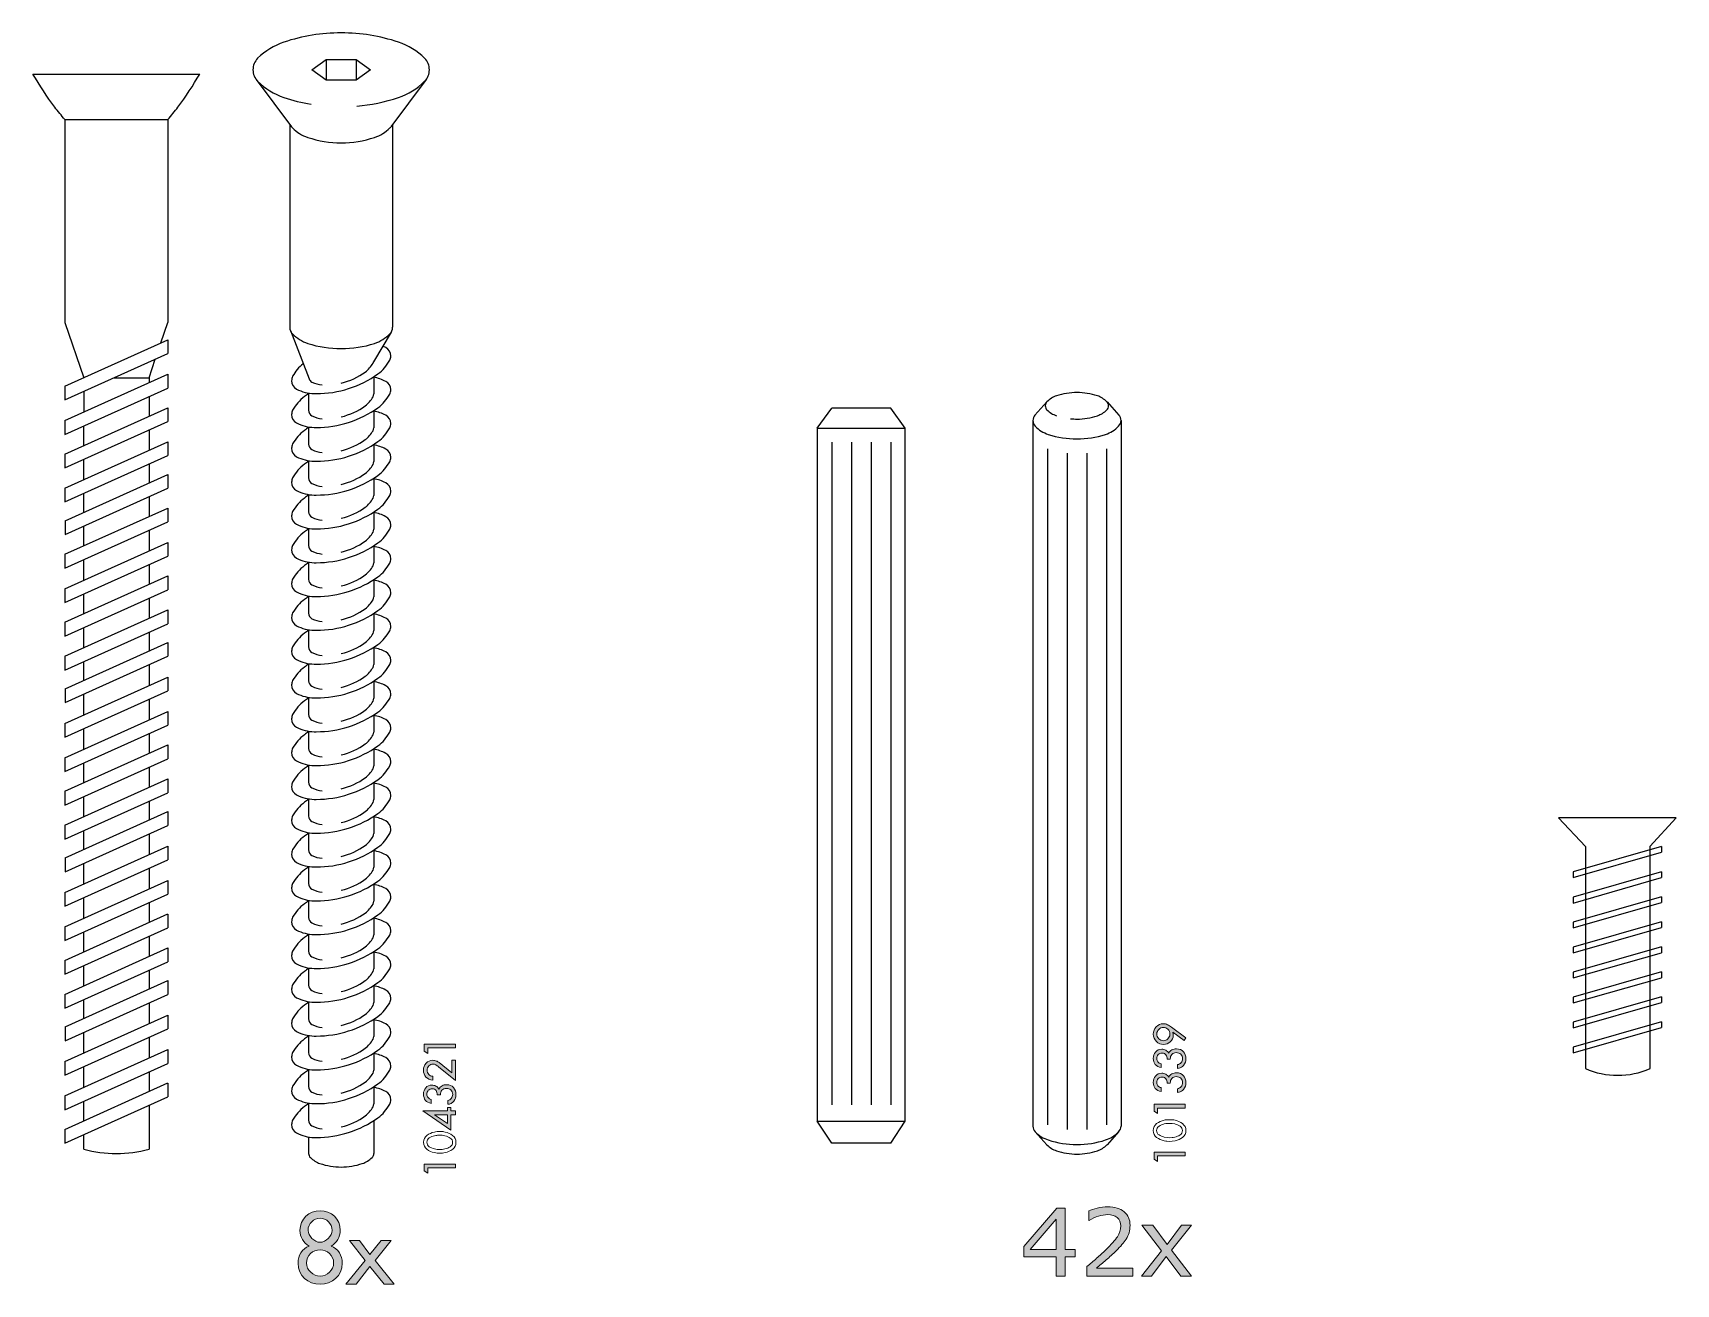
# Model space of a CAD drawing. Header units: inches. Extents: x -1535 to 2339, y 35 to 2700.
# Drawn here: x -166.2 to -54.4, y 357.3 to 442.5 of the extents above; entities that cross this region are included whole.
import ezdxf

# ---------------------------------------------------------------- set-up
doc = ezdxf.new("R2010")
doc.units = ezdxf.units.IN
doc.header["$MEASUREMENT"] = 0
doc.layers.add('Livello 1', color=7, linetype='Continuous')

msp = doc.modelspace()

# ---------------------------------------------------------------- hatches: boundary and pattern name
h = msp.add_hatch(color=7)
h.dxf.hatch_style = 1
edge = h.paths.add_edge_path()
edge.add_spline(control_points=[(-145.92, 359.93), (-145.53, 360.15), (-145.29, 360.53), (-145.29, 361)], knot_values=[3, 3, 3, 3, 4, 4, 4, 4], degree=3, periodic=0)
edge.add_spline(control_points=[(-145.29, 361), (-145.29, 361.78), (-145.9, 362.33), (-146.66, 362.33)], knot_values=[4, 4, 4, 4, 5, 5, 5, 5], degree=3, periodic=0)
edge.add_spline(control_points=[(-146.66, 362.33), (-147.42, 362.33), (-148.03, 361.78), (-148.03, 361)], knot_values=[5, 5, 5, 5, 6, 6, 6, 6], degree=3, periodic=0)
edge.add_spline(control_points=[(-148.03, 361), (-148.03, 360.53), (-147.8, 360.15), (-147.41, 359.93)], knot_values=[6, 6, 6, 6, 7, 7, 7, 7], degree=3, periodic=0)
edge.add_spline(control_points=[(-147.41, 359.93), (-147.9, 359.76), (-148.16, 359.29), (-148.16, 358.78)], knot_values=[7, 7, 7, 7, 8, 8, 8, 8], degree=3, periodic=0)
edge.add_spline(control_points=[(-148.16, 358.78), (-148.16, 357.89), (-147.48, 357.34), (-146.66, 357.34)], knot_values=[0, 0, 0, 0, 1, 1, 1, 1], degree=3, periodic=0)
edge.add_spline(control_points=[(-146.66, 357.34), (-145.85, 357.34), (-145.16, 357.89), (-145.16, 358.78)], knot_values=[1, 1, 1, 1, 2, 2, 2, 2], degree=3, periodic=0)
edge.add_spline(control_points=[(-145.16, 358.78), (-145.16, 359.29), (-145.42, 359.76), (-145.92, 359.93)], knot_values=[2, 2, 2, 2, 3, 3, 3, 3], degree=3, periodic=0)
edge = h.paths.add_edge_path(flags=16)
edge.add_spline(control_points=[(-146.66, 359.68), (-146.18, 359.68), (-145.74, 359.29), (-145.74, 358.78)], knot_values=[0, 0, 0, 0, 1, 1, 1, 1], degree=3, periodic=0)
edge.add_spline(control_points=[(-145.74, 358.78), (-145.74, 358.3), (-146.19, 357.88), (-146.66, 357.88)], knot_values=[1, 1, 1, 1, 2, 2, 2, 2], degree=3, periodic=0)
edge.add_spline(control_points=[(-146.66, 357.88), (-147.13, 357.88), (-147.59, 358.3), (-147.59, 358.78)], knot_values=[2, 2, 2, 2, 3, 3, 3, 3], degree=3, periodic=0)
edge.add_spline(control_points=[(-147.59, 358.78), (-147.59, 359.29), (-147.15, 359.68), (-146.66, 359.68)], knot_values=[3, 3, 3, 3, 4, 4, 4, 4], degree=3, periodic=0)
edge = h.paths.add_edge_path(flags=16)
edge.add_spline(control_points=[(-146.66, 360.19), (-147.06, 360.19), (-147.48, 360.62), (-147.48, 361)], knot_values=[2, 2, 2, 2, 3, 3, 3, 3], degree=3, periodic=0)
edge.add_spline(control_points=[(-147.48, 361), (-147.48, 361.46), (-147.09, 361.83), (-146.66, 361.83)], knot_values=[3, 3, 3, 3, 4, 4, 4, 4], degree=3, periodic=0)
edge.add_spline(control_points=[(-146.66, 361.83), (-146.23, 361.83), (-145.85, 361.46), (-145.85, 361)], knot_values=[0, 0, 0, 0, 1, 1, 1, 1], degree=3, periodic=0)
edge.add_spline(control_points=[(-145.85, 361), (-145.85, 360.62), (-146.26, 360.19), (-146.66, 360.19)], knot_values=[1, 1, 1, 1, 2, 2, 2, 2], degree=3, periodic=0)
at = {"layer": 'Livello 1', "true_color": 0xffffff}
h = msp.add_hatch(color=7, dxfattribs=at)
h.dxf.hatch_style = 2
edge = h.paths.add_edge_path()
edge.add_spline(control_points=[(-87.9, 373.91), (-87.9, 373.91), (-88.67, 374.48), (-88.67, 374.48), (-88.67, 374.48), (-88.67, 374.47), (-88.67, 374.47), (-88.67, 374.45), (-88.66, 374.42), (-88.64, 374.37), (-88.64, 374.37), (-88.63, 374.26), (-88.63, 374.26), (-88.63, 374.09), (-88.7, 373.94), (-88.83, 373.82), (-88.97, 373.71), (-89.12, 373.65), (-89.29, 373.65), (-89.48, 373.65), (-89.64, 373.72), (-89.78, 373.85), (-89.92, 373.99), (-89.99, 374.15), (-89.99, 374.35), (-89.99, 374.54), (-89.92, 374.7), (-89.79, 374.84), (-89.66, 374.99), (-89.5, 375.06), (-89.31, 375.06), (-89.2, 375.06), (-89.1, 375.04), (-89.02, 374.99), (-88.93, 374.95), (-88.84, 374.89), (-88.75, 374.83), (-88.75, 374.83), (-87.77, 374.1), (-87.77, 374.1), (-87.77, 374.1), (-87.9, 373.91), (-87.9, 373.91)], knot_values=[0, 0, 0, 0, 1, 1, 1, 2, 2, 2, 3, 3, 3, 4, 4, 4, 5, 5, 5, 6, 6, 6, 7, 7, 7, 8, 8, 8, 9, 9, 9, 10, 10, 10, 11, 11, 11, 12, 12, 12, 13, 13, 13, 14, 14, 14, 14], degree=3, periodic=0)
edge = h.paths.add_edge_path()
edge.add_spline(control_points=[(-88.99, 374.68), (-89.04, 374.72), (-89.09, 374.75), (-89.14, 374.77), (-89.19, 374.79), (-89.24, 374.8), (-89.3, 374.8), (-89.42, 374.8), (-89.52, 374.76), (-89.61, 374.67), (-89.7, 374.59), (-89.75, 374.49), (-89.75, 374.37), (-89.75, 374.24), (-89.7, 374.13), (-89.62, 374.04), (-89.53, 373.95), (-89.42, 373.9), (-89.3, 373.9), (-89.18, 373.9), (-89.08, 373.94), (-89, 374.03), (-88.92, 374.11), (-88.87, 374.21), (-88.86, 374.32), (-88.86, 374.32), (-88.86, 374.34), (-88.86, 374.34), (-88.86, 374.34), (-88.86, 374.35), (-88.86, 374.35), (-88.86, 374.48), (-88.9, 374.59), (-88.99, 374.68)], knot_values=[0, 0, 0, 0, 0.352778, 0.352778, 0.352778, 0.705556, 0.705556, 0.705556, 1.058333, 1.058333, 1.058333, 1.411111, 1.411111, 1.411111, 1.763889, 1.763889, 1.763889, 2.116667, 2.116667, 2.116667, 2.469444, 2.469444, 2.469444, 2.822222, 2.822222, 2.822222, 3.175, 3.175, 3.175, 3.527778, 3.527778, 3.527778, 3.880556, 3.880556, 3.880556, 3.880556], degree=3, periodic=0)
edge.add_line((-88.99, 374.68), (-88.99, 374.68))
h = msp.add_hatch(color=7, dxfattribs=at)
h.dxf.hatch_style = 2
h.paths.add_polyline_path([(-139.34, 373.04), (-139.58, 373.19), (-139.58, 373.67), (-137.46, 373.67), (-137.46, 373.41), (-139.34, 373.41)])
h = msp.add_hatch(color=7, dxfattribs=at)
h.dxf.hatch_style = 2
edge = h.paths.add_edge_path()
edge.add_spline(control_points=[(-89.05, 372.65), (-89.05, 372.76), (-89.08, 372.86), (-89.13, 372.94), (-89.18, 373.02), (-89.26, 373.06), (-89.39, 373.06), (-89.5, 373.06), (-89.59, 373.03), (-89.65, 372.96), (-89.72, 372.89), (-89.75, 372.8), (-89.75, 372.69), (-89.75, 372.6), (-89.73, 372.52), (-89.68, 372.46), (-89.62, 372.4), (-89.55, 372.36), (-89.45, 372.34), (-89.45, 372.34), (-89.45, 372.08), (-89.45, 372.08), (-89.63, 372.1), (-89.76, 372.17), (-89.85, 372.28), (-89.94, 372.39), (-89.99, 372.53), (-89.99, 372.7), (-89.99, 372.87), (-89.93, 373.01), (-89.83, 373.13), (-89.73, 373.26), (-89.59, 373.32), (-89.41, 373.32), (-89.31, 373.32), (-89.22, 373.3), (-89.14, 373.25), (-89.06, 373.21), (-88.99, 373.14), (-88.94, 373.05), (-88.89, 373.15), (-88.82, 373.23), (-88.72, 373.28), (-88.63, 373.32), (-88.52, 373.35), (-88.41, 373.35), (-88.21, 373.35), (-88.06, 373.28), (-87.94, 373.15), (-87.83, 373.02), (-87.77, 372.86), (-87.77, 372.67), (-87.77, 372.51), (-87.82, 372.36), (-87.93, 372.22), (-87.98, 372.16), (-88.04, 372.11), (-88.11, 372.07), (-88.18, 372.04), (-88.26, 372.02), (-88.34, 372.02), (-88.34, 372.02), (-88.34, 372.28), (-88.34, 372.28), (-88.24, 372.29), (-88.16, 372.33), (-88.09, 372.41), (-88.03, 372.49), (-88, 372.58), (-88, 372.69), (-88, 372.81), (-88.04, 372.9), (-88.12, 372.98), (-88.21, 373.06), (-88.3, 373.09), (-88.42, 373.09), (-88.55, 373.09), (-88.66, 373.05), (-88.73, 372.97), (-88.76, 372.93), (-88.79, 372.88), (-88.81, 372.83), (-88.82, 372.78), (-88.83, 372.71), (-88.83, 372.65), (-88.83, 372.65), (-89.05, 372.65), (-89.05, 372.65)], knot_values=[0, 0, 0, 0, 1, 1, 1, 2, 2, 2, 3, 3, 3, 4, 4, 4, 5, 5, 5, 6, 6, 6, 7, 7, 7, 8, 8, 8, 9, 9, 9, 10, 10, 10, 11, 11, 11, 12, 12, 12, 13, 13, 13, 14, 14, 14, 15, 15, 15, 16, 16, 16, 17, 17, 17, 18, 18, 18, 19, 19, 19, 20, 20, 20, 21, 21, 21, 22, 22, 22, 23, 23, 23, 24, 24, 24, 25, 25, 25, 26, 26, 26, 27, 27, 27, 28, 28, 28, 29, 29, 29, 29], degree=3, periodic=0)
h = msp.add_hatch(color=7, dxfattribs=at)
h.dxf.hatch_style = 2
edge = h.paths.add_edge_path()
edge.add_spline(control_points=[(-137.7, 372.57), (-137.7, 372.57), (-137.46, 372.57), (-137.46, 372.57), (-137.46, 372.57), (-137.46, 371.19), (-137.46, 371.19), (-137.46, 371.19), (-138.6, 372.13), (-138.6, 372.13), (-138.6, 372.13), (-138.62, 372.14), (-138.62, 372.14), (-138.62, 372.14), (-138.64, 372.16), (-138.64, 372.16), (-138.64, 372.16), (-138.7, 372.2), (-138.7, 372.2), (-138.7, 372.2), (-138.8, 372.26), (-138.8, 372.26), (-138.86, 372.3), (-138.92, 372.31), (-138.98, 372.31), (-139.09, 372.31), (-139.18, 372.27), (-139.26, 372.19), (-139.34, 372.1), (-139.39, 372), (-139.39, 371.9), (-139.39, 371.79), (-139.35, 371.69), (-139.27, 371.61), (-139.23, 371.57), (-139.19, 371.54), (-139.15, 371.52), (-139.1, 371.5), (-139.05, 371.49), (-139, 371.49), (-139, 371.49), (-139, 371.22), (-139, 371.22), (-139.19, 371.24), (-139.34, 371.31), (-139.46, 371.43), (-139.57, 371.55), (-139.63, 371.71), (-139.63, 371.9), (-139.63, 372.08), (-139.57, 372.23), (-139.45, 372.37), (-139.33, 372.5), (-139.18, 372.57), (-138.99, 372.57), (-138.92, 372.57), (-138.84, 372.55), (-138.76, 372.52), (-138.68, 372.5), (-138.61, 372.46), (-138.56, 372.41), (-138.56, 372.41), (-137.7, 371.71), (-137.7, 371.71), (-137.7, 371.71), (-137.7, 372.57), (-137.7, 372.57)], knot_values=[0, 0, 0, 0, 1, 1, 1, 2, 2, 2, 3, 3, 3, 4, 4, 4, 5, 5, 5, 6, 6, 6, 7, 7, 7, 8, 8, 8, 9, 9, 9, 10, 10, 10, 11, 11, 11, 12, 12, 12, 13, 13, 13, 14, 14, 14, 15, 15, 15, 16, 16, 16, 17, 17, 17, 18, 18, 18, 19, 19, 19, 20, 20, 20, 21, 21, 21, 22, 22, 22, 22], degree=3, periodic=0)
h = msp.add_hatch(color=7, dxfattribs=at)
h.dxf.hatch_style = 2
edge = h.paths.add_edge_path()
edge.add_spline(control_points=[(-89.05, 371.01), (-89.05, 371.13), (-89.08, 371.23), (-89.13, 371.31), (-89.18, 371.39), (-89.26, 371.43), (-89.39, 371.43), (-89.5, 371.43), (-89.59, 371.4), (-89.65, 371.33), (-89.72, 371.26), (-89.75, 371.17), (-89.75, 371.06), (-89.75, 370.97), (-89.73, 370.89), (-89.68, 370.83), (-89.62, 370.77), (-89.55, 370.73), (-89.45, 370.71), (-89.45, 370.71), (-89.45, 370.45), (-89.45, 370.45), (-89.63, 370.47), (-89.76, 370.54), (-89.85, 370.65), (-89.94, 370.75), (-89.99, 370.9), (-89.99, 371.07), (-89.99, 371.24), (-89.93, 371.38), (-89.83, 371.5), (-89.73, 371.62), (-89.59, 371.69), (-89.41, 371.69), (-89.31, 371.69), (-89.22, 371.66), (-89.14, 371.62), (-89.06, 371.58), (-88.99, 371.51), (-88.94, 371.41), (-88.89, 371.52), (-88.82, 371.6), (-88.72, 371.64), (-88.63, 371.69), (-88.52, 371.72), (-88.41, 371.72), (-88.21, 371.72), (-88.06, 371.65), (-87.94, 371.52), (-87.83, 371.39), (-87.77, 371.23), (-87.77, 371.04), (-87.77, 370.88), (-87.82, 370.73), (-87.93, 370.59), (-87.98, 370.53), (-88.04, 370.48), (-88.11, 370.44), (-88.18, 370.41), (-88.26, 370.39), (-88.34, 370.39), (-88.34, 370.39), (-88.34, 370.64), (-88.34, 370.64), (-88.24, 370.66), (-88.16, 370.7), (-88.09, 370.78), (-88.03, 370.86), (-88, 370.95), (-88, 371.06), (-88, 371.17), (-88.04, 371.27), (-88.12, 371.35), (-88.21, 371.42), (-88.3, 371.46), (-88.42, 371.46), (-88.55, 371.46), (-88.66, 371.42), (-88.73, 371.34), (-88.76, 371.3), (-88.79, 371.25), (-88.81, 371.2), (-88.82, 371.14), (-88.83, 371.08), (-88.83, 371.01), (-88.83, 371.01), (-89.05, 371.01), (-89.05, 371.01)], knot_values=[0, 0, 0, 0, 1, 1, 1, 2, 2, 2, 3, 3, 3, 4, 4, 4, 5, 5, 5, 6, 6, 6, 7, 7, 7, 8, 8, 8, 9, 9, 9, 10, 10, 10, 11, 11, 11, 12, 12, 12, 13, 13, 13, 14, 14, 14, 15, 15, 15, 16, 16, 16, 17, 17, 17, 18, 18, 18, 19, 19, 19, 20, 20, 20, 21, 21, 21, 22, 22, 22, 23, 23, 23, 24, 24, 24, 25, 25, 25, 26, 26, 26, 27, 27, 27, 28, 28, 28, 29, 29, 29, 29], degree=3, periodic=0)
h = msp.add_hatch(color=7, dxfattribs=at)
h.dxf.hatch_style = 2
edge = h.paths.add_edge_path()
edge.add_spline(control_points=[(-138.69, 370.21), (-138.69, 370.33), (-138.72, 370.42), (-138.77, 370.51), (-138.82, 370.59), (-138.91, 370.63), (-139.03, 370.63), (-139.14, 370.63), (-139.23, 370.59), (-139.3, 370.53), (-139.36, 370.46), (-139.4, 370.37), (-139.4, 370.26), (-139.4, 370.16), (-139.37, 370.09), (-139.32, 370.03), (-139.27, 369.97), (-139.19, 369.93), (-139.1, 369.91), (-139.1, 369.91), (-139.1, 369.64), (-139.1, 369.64), (-139.27, 369.67), (-139.4, 369.74), (-139.49, 369.84), (-139.58, 369.95), (-139.63, 370.09), (-139.63, 370.27), (-139.63, 370.44), (-139.58, 370.58), (-139.48, 370.7), (-139.37, 370.82), (-139.23, 370.88), (-139.06, 370.88), (-138.96, 370.88), (-138.87, 370.86), (-138.79, 370.82), (-138.7, 370.77), (-138.64, 370.71), (-138.58, 370.61), (-138.53, 370.72), (-138.46, 370.79), (-138.36, 370.84), (-138.27, 370.89), (-138.17, 370.91), (-138.05, 370.91), (-137.85, 370.91), (-137.7, 370.85), (-137.59, 370.72), (-137.47, 370.59), (-137.42, 370.43), (-137.42, 370.23), (-137.42, 370.07), (-137.47, 369.93), (-137.57, 369.79), (-137.62, 369.73), (-137.68, 369.67), (-137.75, 369.64), (-137.82, 369.6), (-137.9, 369.58), (-137.98, 369.58), (-137.98, 369.58), (-137.98, 369.84), (-137.98, 369.84), (-137.88, 369.85), (-137.8, 369.9), (-137.74, 369.98), (-137.68, 370.06), (-137.64, 370.15), (-137.64, 370.25), (-137.64, 370.37), (-137.69, 370.47), (-137.77, 370.55), (-137.85, 370.62), (-137.95, 370.66), (-138.06, 370.66), (-138.2, 370.66), (-138.3, 370.62), (-138.38, 370.53), (-138.41, 370.5), (-138.43, 370.45), (-138.45, 370.4), (-138.47, 370.34), (-138.47, 370.28), (-138.47, 370.21), (-138.47, 370.21), (-138.69, 370.21), (-138.69, 370.21)], knot_values=[0, 0, 0, 0, 1, 1, 1, 2, 2, 2, 3, 3, 3, 4, 4, 4, 5, 5, 5, 6, 6, 6, 7, 7, 7, 8, 8, 8, 9, 9, 9, 10, 10, 10, 11, 11, 11, 12, 12, 12, 13, 13, 13, 14, 14, 14, 15, 15, 15, 16, 16, 16, 17, 17, 17, 18, 18, 18, 19, 19, 19, 20, 20, 20, 21, 21, 21, 22, 22, 22, 23, 23, 23, 24, 24, 24, 25, 25, 25, 26, 26, 26, 27, 27, 27, 28, 28, 28, 29, 29, 29, 29], degree=3, periodic=0)
h = msp.add_hatch(color=7, dxfattribs=at)
h.dxf.hatch_style = 2
h.paths.add_polyline_path([(-138, 369.37), (-137.77, 369.37), (-137.77, 369.13), (-137.46, 369.13), (-137.46, 368.87), (-137.77, 368.87), (-137.77, 367.82), (-139.68, 369.13), (-138, 369.13)])
h.paths.add_polyline_path([(-138.88, 368.87), (-138, 368.27), (-138, 368.87)])
h = msp.add_hatch(color=7, dxfattribs=at)
h.dxf.hatch_style = 2
h.paths.add_polyline_path([(-89.7, 368.95), (-89.94, 369.1), (-89.94, 369.58), (-87.82, 369.58), (-87.82, 369.32), (-89.7, 369.32)])
h = msp.add_hatch(color=7, dxfattribs=at)
h.dxf.hatch_style = 2
h.paths.add_polyline_path([(-139.34, 364.89), (-139.58, 365.04), (-139.58, 365.51), (-137.46, 365.51), (-137.46, 365.26), (-139.34, 365.26)])
h = msp.add_hatch(color=7, dxfattribs=at)
h.dxf.hatch_style = 2
h.paths.add_polyline_path([(-89.7, 365.69), (-89.94, 365.84), (-89.94, 366.31), (-87.82, 366.31), (-87.82, 366.06), (-89.7, 366.06)])
h = msp.add_hatch(color=7, dxfattribs=at)
h.dxf.hatch_style = 2
h.paths.add_polyline_path([(-95.31, 359.19), (-95.99, 359.19), (-95.99, 357.89), (-96.59, 357.89), (-96.59, 359.19), (-98.8, 359.19), (-98.8, 359.91), (-96.56, 362.51), (-95.99, 362.51), (-95.99, 359.69), (-95.31, 359.69)])
h.paths.add_polyline_path([(-96.59, 359.69), (-96.59, 361.77), (-98.37, 359.69)])
h = msp.add_hatch(color=7, dxfattribs=at)
h.dxf.hatch_style = 2
edge = h.paths.add_edge_path()
edge.add_spline(control_points=[(-91.37, 357.89), (-91.37, 357.89), (-94.5, 357.89), (-94.5, 357.89), (-94.5, 357.89), (-94.5, 358.54), (-94.5, 358.54), (-94.28, 358.73), (-94.06, 358.91), (-93.85, 359.1), (-93.63, 359.29), (-93.43, 359.47), (-93.24, 359.66), (-92.84, 360.04), (-92.57, 360.35), (-92.42, 360.57), (-92.28, 360.8), (-92.2, 361.04), (-92.2, 361.31), (-92.2, 361.55), (-92.28, 361.73), (-92.44, 361.87), (-92.6, 362), (-92.82, 362.07), (-93.1, 362.07), (-93.29, 362.07), (-93.49, 362.04), (-93.71, 361.97), (-93.93, 361.91), (-94.14, 361.8), (-94.35, 361.67), (-94.35, 361.67), (-94.38, 361.67), (-94.38, 361.67), (-94.38, 361.67), (-94.38, 362.32), (-94.38, 362.32), (-94.24, 362.39), (-94.04, 362.46), (-93.8, 362.52), (-93.55, 362.58), (-93.31, 362.61), (-93.09, 362.61), (-92.61, 362.61), (-92.24, 362.49), (-91.97, 362.27), (-91.7, 362.04), (-91.57, 361.73), (-91.57, 361.34), (-91.57, 361.16), (-91.59, 361), (-91.64, 360.84), (-91.68, 360.69), (-91.75, 360.55), (-91.83, 360.41), (-91.91, 360.28), (-92.01, 360.16), (-92.12, 360.03), (-92.23, 359.91), (-92.36, 359.77), (-92.51, 359.62), (-92.73, 359.4), (-92.96, 359.19), (-93.2, 358.99), (-93.43, 358.79), (-93.65, 358.6), (-93.86, 358.42), (-93.86, 358.42), (-91.37, 358.42), (-91.37, 358.42), (-91.37, 358.42), (-91.37, 357.89), (-91.37, 357.89)], knot_values=[0, 0, 0, 0, 1, 1, 1, 2, 2, 2, 3, 3, 3, 4, 4, 4, 5, 5, 5, 6, 6, 6, 7, 7, 7, 8, 8, 8, 9, 9, 9, 10, 10, 10, 11, 11, 11, 12, 12, 12, 13, 13, 13, 14, 14, 14, 15, 15, 15, 16, 16, 16, 17, 17, 17, 18, 18, 18, 19, 19, 19, 20, 20, 20, 21, 21, 21, 22, 22, 22, 23, 23, 23, 24, 24, 24, 24], degree=3, periodic=0)
h = msp.add_hatch(color=7, dxfattribs=at)
h.dxf.hatch_style = 2
h.paths.add_polyline_path([(-87.39, 357.89), (-88.12, 357.89), (-89.11, 359.22), (-90.1, 357.89), (-90.78, 357.89), (-89.42, 359.62), (-90.76, 361.36), (-90.03, 361.36), (-89.05, 360.05), (-88.07, 361.36), (-87.39, 361.36), (-88.75, 359.65)])
h = msp.add_hatch(color=7, dxfattribs=at)
h.dxf.hatch_style = 2
h.paths.add_polyline_path([(-144.66, 360.32), (-143.98, 360.32), (-143.28, 359.36), (-142.51, 360.32), (-141.82, 360.32), (-142.91, 358.96), (-141.63, 357.34), (-142.3, 357.34), (-143.28, 358.55), (-144.22, 357.34), (-144.92, 357.34), (-143.59, 358.96)])

# ---------------------------------------------------------------- linework, layer by layer
at = {"color": 2}
for p, q in [((-166.2, 439.66), (-154.84, 439.66)), ((-164.02, 436.56), (-164.02, 422.77)), ((-164.02, 436.56), (-157.02, 436.56)), ((-157.02, 436.56), (-157.02, 422.77)), ((-164.02, 422.77), (-162.74, 419)), ((-157.49, 421.37), (-157.02, 422.77)), ((-164.02, 418.43), (-157.02, 421.58)), ((-157.02, 421.58), (-157.02, 420.64)), ((-164.02, 417.49), (-157.02, 420.64)), ((-164.02, 416.09), (-157.02, 419.24)), ((-158.29, 419), (-157.87, 420.26)), ((-157.03, 419.24), (-157.03, 418.3)), ((-164.02, 418.43), (-164.02, 418.43)), ((-164.02, 418.43), (-164.02, 417.49)), ((-164.02, 415.15), (-157.03, 418.3)), ((-162.74, 418.07), (-162.74, 416.67)), ((-160.66, 419), (-158.29, 419)), ((-158.29, 419), (-158.29, 418.67)), ((-164.02, 413.81), (-157.02, 416.96)), ((-158.29, 417.73), (-158.29, 416.39)), ((-157.03, 416.96), (-157.03, 416.02)), ((-164.02, 416.09), (-164.02, 415.15)), ((-164.02, 412.87), (-157.03, 416.02)), ((-162.74, 414.39), (-162.74, 415.73)), ((-158.29, 415.45), (-158.29, 414.08)), ((-164.02, 411.49), (-157.02, 414.65)), ((-164.02, 413.81), (-164.02, 412.87)), ((-164.02, 410.56), (-157.03, 413.71)), ((-157.03, 414.65), (-157.03, 413.71)), ((-162.74, 412.07), (-162.74, 413.45)), ((-158.29, 413.14), (-158.29, 411.85)), ((-164.02, 411.49), (-164.02, 410.56)), ((-164.01, 409.27), (-157.01, 412.43)), ((-164.01, 408.34), (-157.01, 411.49)), ((-157.01, 412.43), (-157.01, 411.49)), ((-162.74, 409.85), (-162.74, 411.14)), ((-158.29, 410.91), (-158.29, 409.57)), ((-164.02, 406.99), (-157.02, 410.14)), ((-164.02, 406.05), (-157.02, 409.2)), ((-164.01, 409.27), (-164.01, 408.34)), ((-157.02, 410.14), (-157.02, 409.2)), ((-162.74, 407.57), (-162.74, 408.91)), ((-158.29, 408.63), (-158.29, 407.23)), ((-164.02, 404.65), (-157.02, 407.8)), ((-164.02, 406.99), (-164.02, 406.05)), ((-164.02, 403.71), (-157.02, 406.86)), ((-157.02, 407.8), (-157.02, 406.86)), ((-162.74, 405.23), (-162.74, 406.63)), ((-158.29, 406.29), (-158.29, 404.95)), ((-164.02, 402.37), (-157.02, 405.53)), ((-164.02, 404.65), (-164.02, 403.71)), ((-157.02, 405.52), (-157.02, 404.58)), ((-164.02, 401.43), (-157.02, 404.58)), ((-162.74, 402.95), (-162.74, 404.29)), ((-158.29, 404.01), (-158.29, 402.64)), ((-164.02, 400.06), (-157.02, 403.21)), ((-157.02, 403.21), (-157.02, 402.27)), ((-164.02, 402.37), (-164.02, 401.43)), ((-164.02, 399.12), (-157.02, 402.27)), ((-162.74, 400.63), (-162.74, 402.01)), ((-158.29, 401.7), (-158.29, 400.41)), ((-164.01, 397.84), (-157.01, 400.99)), ((-157.01, 400.99), (-157.01, 400.05)), ((-164.02, 400.06), (-164.02, 399.12)), ((-164.01, 396.9), (-157.01, 400.05)), ((-162.74, 398.41), (-162.74, 399.7)), ((-158.29, 399.47), (-158.29, 398.07)), ((-164.02, 395.49), (-157.02, 398.64)), ((-157.02, 398.64), (-157.02, 397.7)), ((-164.02, 394.55), (-157.02, 397.7)), ((-164.01, 397.84), (-164.01, 396.9)), ((-162.74, 396.07), (-162.74, 397.47)), ((-158.29, 397.13), (-158.29, 395.73)), ((-164.02, 393.15), (-157.02, 396.3)), ((-157.02, 396.3), (-157.02, 395.36)), ((-164.02, 395.49), (-164.02, 394.55)), ((-164.02, 392.21), (-157.02, 395.36)), ((-162.74, 393.73), (-162.74, 395.13)), ((-158.29, 394.79), (-158.29, 393.45)), ((-164.02, 390.87), (-157.02, 394.03)), ((-157.02, 394.02), (-157.02, 393.08)), ((-164.02, 393.15), (-164.02, 392.21)), ((-164.02, 389.93), (-157.02, 393.08)), ((-162.74, 391.45), (-162.74, 392.79)), ((-158.29, 392.51), (-158.29, 391.14)), ((-164.02, 388.56), (-157.02, 391.71)), ((-157.02, 391.71), (-157.02, 390.77)), ((-164.02, 390.87), (-164.02, 389.93)), ((-164.02, 387.62), (-157.02, 390.77)), ((-162.74, 389.13), (-162.74, 390.51)), ((-158.29, 390.2), (-158.29, 388.91)), ((-164.01, 386.34), (-157.01, 389.49)), ((-157.01, 389.49), (-157.01, 388.55)), ((-164.02, 388.56), (-164.02, 387.62)), ((-164.01, 385.4), (-157.01, 388.55)), ((-162.74, 386.91), (-162.74, 388.2)), ((-158.29, 387.97), (-158.29, 386.57)), ((-164.02, 383.99), (-157.02, 387.14)), ((-157.02, 387.14), (-157.02, 386.2)), ((-164.02, 383.05), (-157.02, 386.2)), ((-164.01, 386.34), (-164.01, 385.4)), ((-162.74, 384.56), (-162.74, 385.97)), ((-158.29, 385.63), (-158.29, 384.23)), ((-164.02, 381.65), (-157.02, 384.8)), ((-157.02, 384.8), (-157.02, 383.86)), ((-164.02, 383.99), (-164.02, 383.05)), ((-164.02, 380.71), (-157.02, 383.86)), ((-162.74, 382.23), (-162.74, 383.63)), ((-164.02, 379.37), (-157.02, 382.53)), ((-158.29, 383.29), (-158.29, 381.95)), ((-157.02, 382.52), (-157.02, 381.58)), ((-164.02, 381.65), (-164.02, 380.71)), ((-164.02, 378.43), (-157.02, 381.58)), ((-162.74, 379.95), (-162.74, 381.29)), ((-164.02, 377.05), (-157.02, 380.21)), ((-158.29, 381.01), (-158.29, 379.64)), ((-157.02, 380.21), (-157.02, 379.27)), ((-164.02, 379.37), (-164.02, 378.43)), ((-164.02, 376.12), (-157.02, 379.27)), ((-162.74, 377.63), (-162.74, 379.01)), ((-164.01, 374.84), (-157.01, 377.99)), ((-158.29, 378.7), (-158.29, 377.41)), ((-157.01, 377.99), (-157.01, 377.05)), ((-164.02, 377.05), (-164.02, 376.12)), ((-164.01, 373.9), (-157.01, 377.05)), ((-162.74, 375.41), (-162.74, 376.7)), ((-164.02, 372.49), (-157.02, 375.64)), ((-158.29, 376.47), (-158.29, 375.07)), ((-157.02, 375.64), (-157.02, 374.7)), ((-164.02, 371.55), (-157.02, 374.7)), ((-164.01, 374.84), (-164.01, 373.9)), ((-162.74, 373.06), (-162.74, 374.47)), ((-158.29, 374.13), (-158.29, 372.73)), ((-164.02, 370.15), (-157.02, 373.3)), ((-164.02, 372.49), (-164.02, 371.55)), ((-164.02, 369.21), (-157.02, 372.36)), ((-157.02, 373.3), (-157.02, 372.36)), ((-162.74, 370.73), (-162.74, 372.13)), ((-158.29, 371.79), (-158.29, 370.45)), ((-164.02, 367.87), (-157.02, 371.03)), ((-164.02, 370.15), (-164.02, 369.21)), ((-164.02, 366.93), (-157.02, 370.08)), ((-157.02, 371.02), (-157.02, 370.08)), ((-162.74, 368.45), (-162.74, 369.79)), ((-158.29, 369.51), (-158.29, 366.52)), ((-164.02, 367.87), (-164.02, 366.93)), ((-162.74, 366.52), (-162.74, 367.51))]:
    msp.add_line(p, q, dxfattribs=at)
at = {"color": 1}
for p, q in [((-112.86, 415.58), (-111.86, 416.93)), ((-107.85, 416.93), (-111.86, 416.93)), ((-106.86, 415.58), (-107.85, 416.93)), ((-112.86, 415.58), (-106.86, 415.58)), ((-112.86, 415.58), (-112.86, 368.44)), ((-106.86, 368.44), (-106.86, 415.58)), ((-111.86, 414.61), (-111.86, 369.54)), ((-110.52, 414.61), (-110.52, 369.54)), ((-109.19, 414.61), (-109.19, 369.54)), ((-107.85, 414.61), (-107.85, 369.54)), ((-111.86, 366.93), (-112.86, 368.44)), ((-112.86, 368.44), (-106.86, 368.44)), ((-107.85, 366.93), (-106.86, 368.44)), ((-107.85, 366.93), (-111.86, 366.93))]:
    msp.add_line(p, q, dxfattribs=at)
at = {"color": 6}
for p, q in [((-62.43, 389.07), (-60.6, 387.11)), ((-54.43, 389.07), (-62.43, 389.07)), ((-54.43, 389.07), (-56.21, 387.11)), ((-55.43, 387.11), (-61.42, 385.39)), ((-60.6, 387.11), (-60.6, 372.01)), ((-56.21, 387.11), (-56.21, 372.01)), ((-55.43, 387.11), (-55.43, 386.72)), ((-61.42, 385), (-55.43, 386.72)), ((-61.42, 385.39), (-61.42, 385.39)), ((-61.42, 385.39), (-61.42, 385)), ((-55.43, 385.39), (-61.42, 383.66)), ((-61.42, 383.27), (-55.43, 385)), ((-55.43, 385.39), (-55.43, 385)), ((-55.43, 383.69), (-61.42, 381.96)), ((-61.42, 383.66), (-61.42, 383.27)), ((-55.43, 383.69), (-55.43, 383.3)), ((-61.42, 381.57), (-55.43, 383.3)), ((-55.43, 381.99), (-61.42, 380.26)), ((-61.42, 381.96), (-61.42, 381.57)), ((-61.42, 379.87), (-55.43, 381.6)), ((-55.43, 381.99), (-55.43, 381.6)), ((-55.43, 380.29), (-61.42, 378.56)), ((-61.42, 380.26), (-61.42, 379.87)), ((-55.43, 380.29), (-55.43, 379.89)), ((-61.42, 378.17), (-55.43, 379.89)), ((-55.43, 378.59), (-61.42, 376.86)), ((-61.42, 378.56), (-61.42, 378.17)), ((-61.42, 376.47), (-55.43, 378.19)), ((-55.43, 378.59), (-55.43, 378.19)), ((-55.43, 376.89), (-61.42, 375.16)), ((-61.42, 376.86), (-61.42, 376.47)), ((-55.43, 376.89), (-55.43, 376.5)), ((-61.42, 374.77), (-55.43, 376.5)), ((-55.43, 375.19), (-61.42, 373.47)), ((-61.42, 375.16), (-61.42, 374.77)), ((-61.42, 373.08), (-55.43, 374.8)), ((-55.43, 375.19), (-55.43, 374.8)), ((-61.42, 373.47), (-61.42, 373.08))]:
    msp.add_line(p, q, dxfattribs=at)
msp.add_arc((-58.4, 377.08), 5.53, 246.578, 293.422, dxfattribs=at)
at = {"color": 2}
msp.add_arc((-160.52, 374.72), 8.49, 254.8385, 285.1615, dxfattribs=at)
for points in [[(-164.02, 436.56), (-164.71, 437.41), (-166.2, 439.66)], [(-157.02, 436.56), (-156.33, 437.41), (-154.84, 439.66)]]:
    msp.add_spline(points, degree=3, dxfattribs=at)
at = {"layer": 'Livello 1', "color": 7, "lineweight": 25, "true_color": 0xffffff}
for points in [[(-147.23, 439.95), (-146.25, 440.66)], [(-146.25, 440.66), (-146.25, 439.24)], [(-146.25, 440.66), (-144.21, 440.66)], [(-144.21, 440.66), (-144.21, 439.24)], [(-144.21, 440.66), (-143.23, 439.95)], [(-151.01, 439.29), (-148.6, 436.06)], [(-146.25, 439.24), (-147.23, 439.95)], [(-143.23, 439.95), (-144.21, 439.24)], [(-139.45, 439.29), (-141.85, 436.06)], [(-144.21, 439.24), (-146.25, 439.24)], [(-148.73, 436.24), (-148.73, 422.44)], [(-141.73, 436.24), (-141.73, 422.44)], [(-148.68, 422.21), (-147.41, 418.93)], [(-141.82, 422.11), (-143.02, 420.09)], [(-143.01, 419.07), (-143.01, 417.9)], [(-147.44, 417.96), (-147.44, 416.79)], [(-97.23, 417.36), (-98.04, 416.46)], [(-93.13, 417.36), (-92.33, 416.46)], [(-143.01, 416.77), (-143.01, 415.6)], [(-98.18, 416.09), (-98.18, 368.09)], [(-92.18, 416.09), (-92.18, 368.09)], [(-147.44, 415.66), (-147.44, 414.49)], [(-143.01, 414.47), (-143.01, 413.3)], [(-97.18, 414.16), (-97.18, 368.17)], [(-95.84, 413.87), (-95.84, 367.87)], [(-94.51, 413.87), (-94.51, 367.87)], [(-93.17, 414.17), (-93.17, 368.19)], [(-147.44, 413.35), (-147.44, 412.19)], [(-143.01, 412.17), (-143.01, 411)], [(-147.44, 411.06), (-147.44, 409.89)], [(-143.01, 409.87), (-143.01, 408.7)], [(-147.44, 408.76), (-147.44, 407.59)], [(-143.01, 407.57), (-143.01, 406.4)], [(-147.44, 406.46), (-147.44, 405.29)], [(-143.01, 405.27), (-143.01, 404.1)], [(-147.44, 404.16), (-147.44, 402.99)], [(-143.01, 402.97), (-143.01, 401.8)], [(-147.44, 401.86), (-147.44, 400.69)], [(-143.01, 400.67), (-143.01, 399.5)], [(-147.44, 399.56), (-147.44, 398.39)], [(-143.01, 398.37), (-143.01, 397.2)], [(-147.44, 397.26), (-147.44, 396.09)], [(-143.01, 396.07), (-143.01, 394.9)], [(-147.44, 394.96), (-147.44, 393.79)], [(-143.01, 393.77), (-143.01, 392.6)], [(-147.44, 392.65), (-147.44, 391.49)], [(-143.01, 391.47), (-143.01, 390.3)], [(-147.44, 390.35), (-147.44, 389.19)], [(-143.01, 389.17), (-143.01, 388)], [(-147.44, 388.05), (-147.44, 386.89)], [(-143.01, 386.87), (-143.01, 385.7)], [(-147.44, 385.75), (-147.44, 384.59)], [(-143.01, 384.57), (-143.01, 383.4)], [(-147.44, 383.46), (-147.44, 382.29)], [(-143.01, 382.27), (-143.01, 381.1)], [(-147.44, 381.16), (-147.44, 379.99)], [(-143.01, 379.97), (-143.01, 378.8)], [(-147.44, 378.86), (-147.44, 377.69)], [(-143.01, 377.67), (-143.01, 376.5)], [(-147.44, 376.56), (-147.44, 375.39)], [(-143.01, 375.37), (-143.01, 374.2)], [(-147.44, 374.26), (-147.44, 373.09)], [(-143.01, 373.07), (-143.01, 371.9)], [(-147.44, 371.96), (-147.44, 370.79)], [(-143.01, 370.77), (-143.01, 369.6)], [(-147.44, 369.66), (-147.44, 368.49)], [(-143.01, 368.47), (-143.01, 366.24)], [(-147.44, 367.35), (-147.44, 366.24)], [(-98.04, 367.72), (-97.23, 366.83)], [(-92.33, 367.72), (-93.13, 366.83)]]:
    msp.add_lwpolyline(points, dxfattribs=at)
at = {"layer": 'Livello 1', "lineweight": 0}
for points in [[(-139.34, 373.04), (-139.58, 373.19), (-139.58, 373.67), (-137.46, 373.67), (-137.46, 373.41), (-139.34, 373.41), (-139.34, 373.04)], [(-138, 369.37), (-137.77, 369.37), (-137.77, 369.13), (-137.46, 369.13), (-137.46, 368.87), (-137.77, 368.87), (-137.77, 367.82), (-139.68, 369.13), (-138, 369.13), (-138, 369.37)], [(-138.88, 368.87), (-138, 368.27), (-138, 368.87), (-138.88, 368.87)], [(-89.7, 368.95), (-89.94, 369.1), (-89.94, 369.58), (-87.82, 369.58), (-87.82, 369.32), (-89.7, 369.32), (-89.7, 368.95)], [(-139.34, 364.89), (-139.58, 365.04), (-139.58, 365.51), (-137.46, 365.51), (-137.46, 365.26), (-139.34, 365.26), (-139.34, 364.89)], [(-89.7, 365.69), (-89.94, 365.84), (-89.94, 366.31), (-87.82, 366.31), (-87.82, 366.06), (-89.7, 366.06), (-89.7, 365.69)], [(-95.31, 359.19), (-95.99, 359.19), (-95.99, 357.89), (-96.59, 357.89), (-96.59, 359.19), (-98.8, 359.19), (-98.8, 359.91), (-96.56, 362.51), (-95.99, 362.51), (-95.99, 359.69), (-95.31, 359.69), (-95.31, 359.19)], [(-96.59, 359.69), (-96.59, 361.77), (-98.37, 359.69), (-96.59, 359.69)], [(-87.39, 357.89), (-88.12, 357.89), (-89.11, 359.22), (-90.1, 357.89), (-90.78, 357.89), (-89.42, 359.62), (-90.76, 361.36), (-90.03, 361.36), (-89.05, 360.05), (-88.07, 361.36), (-87.39, 361.36), (-88.75, 359.65), (-87.39, 357.89)], [(-144.66, 360.32), (-143.98, 360.32), (-143.28, 359.36), (-142.51, 360.32), (-141.82, 360.32), (-142.91, 358.96), (-141.63, 357.34), (-142.3, 357.34), (-143.28, 358.55), (-144.22, 357.34), (-144.92, 357.34), (-143.59, 358.96), (-144.66, 360.32)]]:
    msp.add_lwpolyline(points, dxfattribs=at)
at = {"layer": 'Livello 1', "color": 7, "lineweight": 25, "true_color": 0xffffff}
for points in [[(-149.12, 441.83), (-149.79, 441.61), (-150.4, 441.23), (-150.91, 440.73)], [(-139.55, 440.73), (-140.05, 441.23), (-140.66, 441.61), (-141.33, 441.83)], [(-150.91, 439.17), (-150.4, 438.67), (-149.79, 438.29), (-149.12, 438.07)], [(-141.33, 438.07), (-140.66, 438.29), (-140.05, 438.67), (-139.55, 439.17)], [(-149.12, 438.07), (-149.12, 438.07), (-149.11, 438.07), (-149.11, 438.06)], [(-149.12, 438.07), (-148.52, 437.87), (-147.91, 437.71), (-147.28, 437.61)], [(-144.17, 437.48), (-143.21, 437.56), (-142.25, 437.76), (-141.33, 438.07)], [(-148.6, 436.06), (-148.58, 436.04), (-148.56, 436.02), (-148.54, 435.99)], [(-148.54, 435.99), (-148.25, 435.7), (-147.89, 435.48), (-147.5, 435.35)], [(-142.96, 435.35), (-142.56, 435.48), (-142.21, 435.7), (-141.92, 435.99)], [(-141.92, 435.99), (-141.89, 436.02), (-141.87, 436.04), (-141.85, 436.06)], [(-148.73, 422.44), (-148.73, 422.27), (-148.66, 422.11), (-148.54, 421.99)], [(-148.54, 421.99), (-148.25, 421.69), (-147.89, 421.47), (-147.5, 421.34)], [(-142.96, 421.34), (-142.56, 421.47), (-142.21, 421.69), (-141.92, 421.99)], [(-141.92, 421.99), (-141.79, 422.11), (-141.73, 422.27), (-141.73, 422.44)], [(-142.2, 421.05), (-142.26, 421.09), (-142.33, 421.12), (-142.39, 421.15)], [(-147.81, 419.95), (-148.11, 419.72), (-148.35, 419.43), (-148.53, 419.1)], [(-145.23, 418.64), (-144.64, 418.78), (-144.08, 419.04), (-143.59, 419.39)], [(-143.59, 419.39), (-143.37, 419.55), (-143.19, 419.76), (-143.06, 420)], [(-143.06, 420), (-143.04, 420.03), (-143.03, 420.06), (-143.02, 420.09)], [(-142.73, 419.26), (-142.4, 419.5), (-142.12, 419.82), (-141.93, 420.19)], [(-148.26, 418.23), (-147.89, 418.04), (-147.49, 417.93), (-147.07, 417.92)], [(-147.41, 418.93), (-147.38, 418.84), (-147.31, 418.76), (-147.22, 418.71)], [(-147.22, 418.71), (-147, 418.6), (-146.76, 418.53), (-146.51, 418.51)], [(-142.2, 418.75), (-142.45, 418.89), (-142.73, 418.98), (-143.01, 419.03)], [(-147.72, 417.72), (-148.06, 417.48), (-148.33, 417.16), (-148.53, 416.8)], [(-147.44, 417.91), (-147.54, 417.85), (-147.63, 417.78), (-147.72, 417.72)], [(-145.23, 416.34), (-144.64, 416.48), (-144.08, 416.74), (-143.59, 417.09)], [(-143.59, 417.09), (-143.37, 417.25), (-143.19, 417.46), (-143.06, 417.7)], [(-143.06, 417.7), (-143.03, 417.76), (-143.01, 417.83), (-143.01, 417.9)], [(-142.73, 416.96), (-142.4, 417.2), (-142.12, 417.52), (-141.93, 417.89)], [(-96.58, 417.77), (-96.82, 417.69), (-97.04, 417.55), (-97.22, 417.37)], [(-93.15, 417.37), (-93.33, 417.55), (-93.55, 417.69), (-93.79, 417.77)], [(-148.26, 415.93), (-147.89, 415.74), (-147.49, 415.63), (-147.07, 415.62)], [(-147.44, 416.79), (-147.44, 416.63), (-147.36, 416.49), (-147.22, 416.41)], [(-147.22, 416.41), (-147, 416.3), (-146.76, 416.23), (-146.51, 416.21)], [(-142.2, 416.45), (-142.45, 416.59), (-142.73, 416.68), (-143.01, 416.73)], [(-97.22, 416.81), (-97.04, 416.63), (-96.82, 416.5), (-96.58, 416.42)], [(-93.79, 416.42), (-93.55, 416.5), (-93.33, 416.63), (-93.15, 416.81)], [(-147.72, 415.42), (-148.06, 415.18), (-148.33, 414.86), (-148.53, 414.5)], [(-147.44, 415.61), (-147.54, 415.55), (-147.63, 415.48), (-147.72, 415.42)], [(-145.23, 414.04), (-144.64, 414.18), (-144.08, 414.44), (-143.59, 414.79)], [(-143.59, 414.79), (-143.37, 414.95), (-143.19, 415.16), (-143.06, 415.4)], [(-143.06, 415.4), (-143.03, 415.46), (-143.01, 415.53), (-143.01, 415.6)], [(-142.73, 414.66), (-142.4, 414.9), (-142.12, 415.22), (-141.93, 415.59)], [(-98.02, 415.7), (-97.77, 415.45), (-97.47, 415.26), (-97.13, 415.15)], [(-93.24, 415.15), (-92.9, 415.26), (-92.6, 415.45), (-92.35, 415.7)], [(-148.26, 413.63), (-147.89, 413.44), (-147.49, 413.33), (-147.07, 413.32)], [(-147.44, 414.49), (-147.44, 414.33), (-147.36, 414.19), (-147.22, 414.11)], [(-147.22, 414.11), (-147, 414), (-146.76, 413.93), (-146.51, 413.91)], [(-142.2, 414.15), (-142.45, 414.29), (-142.73, 414.38), (-143.01, 414.43)], [(-147.72, 413.12), (-148.06, 412.88), (-148.33, 412.56), (-148.53, 412.2)], [(-147.44, 413.31), (-147.54, 413.25), (-147.63, 413.18), (-147.72, 413.12)], [(-145.23, 411.74), (-144.64, 411.88), (-144.08, 412.14), (-143.59, 412.49)], [(-143.59, 412.49), (-143.37, 412.65), (-143.19, 412.86), (-143.06, 413.1)], [(-143.06, 413.1), (-143.03, 413.16), (-143.01, 413.23), (-143.01, 413.3)], [(-142.73, 412.36), (-142.4, 412.6), (-142.12, 412.92), (-141.93, 413.29)], [(-148.26, 411.33), (-147.89, 411.14), (-147.49, 411.03), (-147.07, 411.02)], [(-147.44, 412.19), (-147.44, 412.03), (-147.36, 411.89), (-147.22, 411.81)], [(-147.22, 411.81), (-147, 411.7), (-146.76, 411.63), (-146.51, 411.61)], [(-142.2, 411.85), (-142.45, 411.99), (-142.73, 412.08), (-143.01, 412.13)], [(-147.72, 410.82), (-148.06, 410.58), (-148.33, 410.26), (-148.53, 409.9)], [(-147.44, 411.01), (-147.54, 410.95), (-147.63, 410.88), (-147.72, 410.82)], [(-143.59, 410.19), (-143.37, 410.35), (-143.19, 410.56), (-143.06, 410.8)], [(-143.06, 410.8), (-143.03, 410.86), (-143.01, 410.93), (-143.01, 411)], [(-142.73, 410.06), (-142.4, 410.3), (-142.12, 410.62), (-141.93, 410.99)], [(-147.44, 409.89), (-147.44, 409.73), (-147.36, 409.59), (-147.22, 409.51)], [(-147.22, 409.51), (-147, 409.4), (-146.76, 409.33), (-146.51, 409.31)], [(-145.23, 409.44), (-144.64, 409.58), (-144.08, 409.84), (-143.59, 410.19)], [(-142.2, 409.55), (-142.45, 409.69), (-142.73, 409.78), (-143.01, 409.83)], [(-147.72, 408.52), (-148.06, 408.28), (-148.33, 407.96), (-148.53, 407.6)], [(-148.26, 409.03), (-147.89, 408.84), (-147.49, 408.73), (-147.07, 408.72)], [(-147.44, 408.71), (-147.54, 408.65), (-147.63, 408.58), (-147.72, 408.52)], [(-143.59, 407.89), (-143.37, 408.05), (-143.19, 408.26), (-143.06, 408.5)], [(-143.06, 408.5), (-143.03, 408.56), (-143.01, 408.63), (-143.01, 408.7)], [(-142.73, 407.76), (-142.4, 408), (-142.12, 408.32), (-141.93, 408.69)], [(-147.44, 407.59), (-147.44, 407.43), (-147.36, 407.29), (-147.22, 407.21)], [(-147.22, 407.21), (-147, 407.1), (-146.76, 407.03), (-146.51, 407.01)], [(-145.23, 407.14), (-144.64, 407.28), (-144.08, 407.54), (-143.59, 407.89)], [(-142.2, 407.25), (-142.45, 407.39), (-142.73, 407.48), (-143.01, 407.53)], [(-147.72, 406.22), (-148.06, 405.98), (-148.33, 405.66), (-148.53, 405.3)], [(-148.26, 406.73), (-147.89, 406.54), (-147.49, 406.43), (-147.07, 406.42)], [(-147.44, 406.41), (-147.54, 406.35), (-147.63, 406.28), (-147.72, 406.22)], [(-143.59, 405.59), (-143.37, 405.75), (-143.19, 405.96), (-143.06, 406.2)], [(-143.06, 406.2), (-143.03, 406.26), (-143.01, 406.33), (-143.01, 406.4)], [(-142.73, 405.46), (-142.4, 405.7), (-142.12, 406.02), (-141.93, 406.39)], [(-147.44, 405.29), (-147.44, 405.13), (-147.36, 404.99), (-147.22, 404.91)], [(-147.22, 404.91), (-147, 404.8), (-146.76, 404.73), (-146.51, 404.71)], [(-145.23, 404.84), (-144.64, 404.98), (-144.08, 405.24), (-143.59, 405.59)], [(-142.2, 404.95), (-142.45, 405.09), (-142.73, 405.18), (-143.01, 405.23)], [(-147.72, 403.92), (-148.06, 403.68), (-148.33, 403.36), (-148.53, 403)], [(-148.26, 404.43), (-147.89, 404.24), (-147.49, 404.13), (-147.07, 404.12)], [(-147.44, 404.11), (-147.54, 404.05), (-147.63, 403.98), (-147.72, 403.92)], [(-143.59, 403.29), (-143.37, 403.45), (-143.19, 403.66), (-143.06, 403.9)], [(-143.06, 403.9), (-143.03, 403.96), (-143.01, 404.03), (-143.01, 404.1)], [(-142.73, 403.16), (-142.4, 403.4), (-142.12, 403.72), (-141.93, 404.09)], [(-147.44, 402.99), (-147.44, 402.83), (-147.36, 402.69), (-147.22, 402.61)], [(-147.22, 402.61), (-147, 402.5), (-146.76, 402.43), (-146.51, 402.41)], [(-145.23, 402.54), (-144.64, 402.68), (-144.08, 402.94), (-143.59, 403.29)], [(-142.2, 402.65), (-142.45, 402.79), (-142.73, 402.88), (-143.01, 402.93)], [(-147.72, 401.62), (-148.06, 401.38), (-148.33, 401.06), (-148.53, 400.7)], [(-148.26, 402.13), (-147.89, 401.94), (-147.49, 401.83), (-147.07, 401.82)], [(-147.44, 401.81), (-147.54, 401.75), (-147.63, 401.68), (-147.72, 401.62)], [(-143.59, 400.99), (-143.37, 401.15), (-143.19, 401.36), (-143.06, 401.6)], [(-143.06, 401.6), (-143.03, 401.66), (-143.01, 401.73), (-143.01, 401.8)], [(-142.73, 400.86), (-142.4, 401.1), (-142.12, 401.42), (-141.93, 401.79)], [(-147.44, 400.69), (-147.44, 400.53), (-147.36, 400.39), (-147.22, 400.31)], [(-147.22, 400.31), (-147, 400.2), (-146.76, 400.13), (-146.51, 400.11)], [(-145.23, 400.24), (-144.64, 400.38), (-144.08, 400.64), (-143.59, 400.99)], [(-142.2, 400.35), (-142.45, 400.49), (-142.73, 400.58), (-143.01, 400.63)], [(-147.72, 399.32), (-148.06, 399.08), (-148.33, 398.76), (-148.53, 398.4)], [(-148.26, 399.83), (-147.89, 399.64), (-147.49, 399.53), (-147.07, 399.52)], [(-147.44, 399.51), (-147.54, 399.45), (-147.63, 399.38), (-147.72, 399.32)], [(-143.59, 398.69), (-143.37, 398.85), (-143.19, 399.06), (-143.06, 399.3)], [(-143.06, 399.3), (-143.03, 399.36), (-143.01, 399.43), (-143.01, 399.5)], [(-142.73, 398.56), (-142.4, 398.8), (-142.12, 399.12), (-141.93, 399.49)], [(-147.44, 398.39), (-147.44, 398.23), (-147.36, 398.09), (-147.22, 398.01)], [(-147.22, 398.01), (-147, 397.9), (-146.76, 397.83), (-146.51, 397.81)], [(-145.23, 397.94), (-144.64, 398.08), (-144.08, 398.34), (-143.59, 398.69)], [(-142.2, 398.05), (-142.45, 398.19), (-142.73, 398.28), (-143.01, 398.33)], [(-147.72, 397.02), (-148.06, 396.78), (-148.33, 396.46), (-148.53, 396.1)], [(-148.26, 397.53), (-147.89, 397.34), (-147.49, 397.23), (-147.07, 397.22)], [(-147.44, 397.21), (-147.54, 397.15), (-147.63, 397.08), (-147.72, 397.02)], [(-143.59, 396.39), (-143.37, 396.55), (-143.19, 396.76), (-143.06, 397)], [(-143.06, 397), (-143.03, 397.06), (-143.01, 397.13), (-143.01, 397.2)], [(-142.73, 396.26), (-142.4, 396.5), (-142.12, 396.82), (-141.93, 397.19)], [(-147.44, 396.09), (-147.44, 395.93), (-147.36, 395.79), (-147.22, 395.71)], [(-147.22, 395.71), (-147, 395.6), (-146.76, 395.53), (-146.51, 395.51)], [(-145.23, 395.64), (-144.64, 395.78), (-144.08, 396.04), (-143.59, 396.39)], [(-142.2, 395.75), (-142.45, 395.89), (-142.73, 395.98), (-143.01, 396.03)], [(-147.72, 394.72), (-148.06, 394.48), (-148.33, 394.16), (-148.53, 393.8)], [(-148.26, 395.23), (-147.89, 395.04), (-147.49, 394.93), (-147.07, 394.92)], [(-147.44, 394.91), (-147.54, 394.85), (-147.63, 394.78), (-147.72, 394.72)], [(-143.59, 394.09), (-143.37, 394.25), (-143.19, 394.46), (-143.06, 394.7)], [(-143.06, 394.7), (-143.03, 394.76), (-143.01, 394.83), (-143.01, 394.9)], [(-142.73, 393.96), (-142.4, 394.2), (-142.12, 394.52), (-141.93, 394.89)], [(-147.44, 393.79), (-147.44, 393.63), (-147.36, 393.48), (-147.22, 393.41)], [(-145.23, 393.34), (-144.64, 393.48), (-144.08, 393.74), (-143.59, 394.09)], [(-142.2, 393.45), (-142.45, 393.59), (-142.73, 393.68), (-143.01, 393.73)], [(-147.72, 392.42), (-148.06, 392.18), (-148.33, 391.86), (-148.53, 391.5)], [(-148.26, 392.93), (-147.89, 392.74), (-147.49, 392.63), (-147.07, 392.62)], [(-147.44, 392.61), (-147.54, 392.55), (-147.63, 392.48), (-147.72, 392.42)], [(-147.22, 393.41), (-147, 393.3), (-146.76, 393.23), (-146.51, 393.21)], [(-143.59, 391.79), (-143.37, 391.95), (-143.19, 392.16), (-143.06, 392.4)], [(-143.06, 392.4), (-143.03, 392.46), (-143.01, 392.53), (-143.01, 392.6)], [(-142.73, 391.66), (-142.4, 391.9), (-142.12, 392.22), (-141.93, 392.59)], [(-147.44, 391.49), (-147.44, 391.33), (-147.36, 391.18), (-147.22, 391.11)], [(-145.23, 391.04), (-144.64, 391.18), (-144.08, 391.44), (-143.59, 391.79)], [(-142.2, 391.15), (-142.45, 391.29), (-142.73, 391.38), (-143.01, 391.43)], [(-147.72, 390.12), (-148.06, 389.88), (-148.33, 389.56), (-148.53, 389.2)], [(-148.26, 390.63), (-147.89, 390.44), (-147.49, 390.33), (-147.07, 390.32)], [(-147.44, 390.31), (-147.54, 390.25), (-147.63, 390.18), (-147.72, 390.12)], [(-147.22, 391.11), (-147, 391), (-146.76, 390.93), (-146.51, 390.91)], [(-143.59, 389.49), (-143.37, 389.65), (-143.19, 389.86), (-143.06, 390.1)], [(-143.06, 390.1), (-143.03, 390.16), (-143.01, 390.23), (-143.01, 390.3)], [(-142.73, 389.36), (-142.4, 389.6), (-142.12, 389.92), (-141.93, 390.29)], [(-147.44, 389.19), (-147.44, 389.03), (-147.36, 388.89), (-147.22, 388.81)], [(-145.23, 388.74), (-144.64, 388.88), (-144.08, 389.14), (-143.59, 389.49)], [(-142.2, 388.85), (-142.45, 388.99), (-142.73, 389.08), (-143.01, 389.13)], [(-148.26, 388.33), (-147.89, 388.13), (-147.49, 388.03), (-147.07, 388.02)], [(-147.44, 388.01), (-147.54, 387.95), (-147.63, 387.88), (-147.72, 387.82)], [(-147.22, 388.81), (-147, 388.7), (-146.76, 388.63), (-146.51, 388.61)], [(-143.06, 387.8), (-143.03, 387.86), (-143.01, 387.93), (-143.01, 388)], [(-142.73, 387.06), (-142.4, 387.3), (-142.12, 387.62), (-141.93, 387.99)], [(-147.72, 387.82), (-148.06, 387.58), (-148.33, 387.26), (-148.53, 386.9)], [(-147.44, 386.89), (-147.44, 386.73), (-147.36, 386.59), (-147.22, 386.51)], [(-145.23, 386.44), (-144.64, 386.58), (-144.08, 386.84), (-143.59, 387.19)], [(-143.59, 387.19), (-143.37, 387.35), (-143.19, 387.56), (-143.06, 387.8)], [(-142.2, 386.55), (-142.45, 386.69), (-142.73, 386.78), (-143.01, 386.83)], [(-148.26, 386.03), (-147.89, 385.83), (-147.49, 385.73), (-147.07, 385.72)], [(-147.44, 385.71), (-147.54, 385.65), (-147.63, 385.58), (-147.72, 385.52)], [(-147.22, 386.51), (-147, 386.4), (-146.76, 386.33), (-146.51, 386.31)], [(-143.06, 385.5), (-143.03, 385.56), (-143.01, 385.63), (-143.01, 385.7)], [(-142.73, 384.76), (-142.4, 385), (-142.12, 385.32), (-141.93, 385.69)], [(-147.72, 385.52), (-148.06, 385.28), (-148.33, 384.96), (-148.53, 384.6)], [(-147.44, 384.59), (-147.44, 384.43), (-147.36, 384.29), (-147.22, 384.21)], [(-145.23, 384.14), (-144.64, 384.28), (-144.08, 384.54), (-143.59, 384.89)], [(-143.59, 384.89), (-143.37, 385.05), (-143.19, 385.26), (-143.06, 385.5)], [(-142.2, 384.25), (-142.45, 384.39), (-142.73, 384.48), (-143.01, 384.53)], [(-148.26, 383.73), (-147.89, 383.53), (-147.49, 383.43), (-147.07, 383.42)], [(-147.44, 383.41), (-147.54, 383.35), (-147.63, 383.28), (-147.72, 383.22)], [(-147.22, 384.21), (-147, 384.1), (-146.76, 384.03), (-146.51, 384.01)], [(-143.06, 383.2), (-143.03, 383.26), (-143.01, 383.33), (-143.01, 383.4)], [(-142.73, 382.46), (-142.4, 382.7), (-142.12, 383.02), (-141.93, 383.39)], [(-147.72, 383.22), (-148.06, 382.98), (-148.33, 382.66), (-148.53, 382.3)], [(-147.44, 382.29), (-147.44, 382.13), (-147.36, 381.99), (-147.22, 381.91)], [(-145.23, 381.84), (-144.64, 381.98), (-144.08, 382.24), (-143.59, 382.59)], [(-143.59, 382.59), (-143.37, 382.75), (-143.19, 382.96), (-143.06, 383.2)], [(-148.26, 381.43), (-147.89, 381.24), (-147.49, 381.13), (-147.07, 381.12)], [(-147.22, 381.91), (-147, 381.8), (-146.76, 381.73), (-146.51, 381.71)], [(-142.2, 381.95), (-142.45, 382.09), (-142.73, 382.18), (-143.01, 382.23)], [(-147.72, 380.92), (-148.06, 380.68), (-148.33, 380.36), (-148.53, 380)], [(-147.44, 381.11), (-147.54, 381.05), (-147.63, 380.98), (-147.72, 380.92)], [(-145.23, 379.54), (-144.64, 379.68), (-144.08, 379.94), (-143.59, 380.29)], [(-143.59, 380.29), (-143.37, 380.45), (-143.19, 380.66), (-143.06, 380.9)], [(-143.06, 380.9), (-143.03, 380.96), (-143.01, 381.03), (-143.01, 381.1)], [(-142.73, 380.16), (-142.4, 380.4), (-142.12, 380.72), (-141.93, 381.09)], [(-148.26, 379.13), (-147.89, 378.93), (-147.49, 378.83), (-147.07, 378.82)], [(-147.44, 379.99), (-147.44, 379.83), (-147.36, 379.69), (-147.22, 379.61)], [(-147.22, 379.61), (-147, 379.5), (-146.76, 379.43), (-146.51, 379.41)], [(-142.2, 379.65), (-142.45, 379.79), (-142.73, 379.88), (-143.01, 379.93)], [(-147.72, 378.62), (-148.06, 378.38), (-148.33, 378.06), (-148.53, 377.7)], [(-147.44, 378.81), (-147.54, 378.75), (-147.63, 378.68), (-147.72, 378.62)], [(-145.23, 377.24), (-144.64, 377.38), (-144.08, 377.64), (-143.59, 377.99)], [(-143.59, 377.99), (-143.37, 378.15), (-143.19, 378.36), (-143.06, 378.6)], [(-143.06, 378.6), (-143.03, 378.66), (-143.01, 378.73), (-143.01, 378.8)], [(-142.73, 377.86), (-142.4, 378.1), (-142.12, 378.42), (-141.93, 378.79)], [(-148.26, 376.83), (-147.89, 376.64), (-147.49, 376.53), (-147.07, 376.52)], [(-147.44, 377.69), (-147.44, 377.53), (-147.36, 377.39), (-147.22, 377.31)], [(-147.22, 377.31), (-147, 377.2), (-146.76, 377.13), (-146.51, 377.11)], [(-142.2, 377.35), (-142.45, 377.49), (-142.73, 377.58), (-143.01, 377.63)], [(-147.72, 376.32), (-148.06, 376.08), (-148.33, 375.76), (-148.53, 375.4)], [(-147.44, 376.51), (-147.54, 376.45), (-147.63, 376.38), (-147.72, 376.32)], [(-145.23, 374.94), (-144.64, 375.08), (-144.08, 375.34), (-143.59, 375.69)], [(-143.59, 375.69), (-143.37, 375.85), (-143.19, 376.06), (-143.06, 376.3)], [(-143.06, 376.3), (-143.03, 376.36), (-143.01, 376.43), (-143.01, 376.5)], [(-142.73, 375.56), (-142.4, 375.8), (-142.12, 376.12), (-141.93, 376.49)], [(-148.26, 374.53), (-147.89, 374.34), (-147.49, 374.23), (-147.07, 374.22)], [(-147.44, 375.39), (-147.44, 375.23), (-147.36, 375.09), (-147.22, 375.01)], [(-147.22, 375.01), (-147, 374.9), (-146.76, 374.83), (-146.51, 374.81)], [(-142.2, 375.05), (-142.45, 375.19), (-142.73, 375.28), (-143.01, 375.33)], [(-147.72, 374.02), (-148.06, 373.78), (-148.33, 373.46), (-148.53, 373.1)], [(-147.44, 374.21), (-147.54, 374.15), (-147.63, 374.08), (-147.72, 374.02)], [(-145.23, 372.64), (-144.64, 372.78), (-144.08, 373.04), (-143.59, 373.39)], [(-143.59, 373.39), (-143.37, 373.55), (-143.19, 373.76), (-143.06, 374)], [(-143.06, 374), (-143.03, 374.06), (-143.01, 374.13), (-143.01, 374.2)], [(-142.73, 373.26), (-142.4, 373.5), (-142.12, 373.82), (-141.93, 374.19)], [(-148.26, 372.23), (-147.89, 372.04), (-147.49, 371.93), (-147.07, 371.92)], [(-147.44, 373.09), (-147.44, 372.93), (-147.36, 372.79), (-147.22, 372.71)], [(-147.22, 372.71), (-147, 372.6), (-146.76, 372.53), (-146.51, 372.51)], [(-142.2, 372.75), (-142.45, 372.89), (-142.73, 372.98), (-143.01, 373.03)], [(-147.72, 371.72), (-148.06, 371.48), (-148.33, 371.16), (-148.53, 370.8)], [(-147.44, 371.91), (-147.54, 371.85), (-147.63, 371.78), (-147.72, 371.72)], [(-145.23, 370.34), (-144.64, 370.48), (-144.08, 370.74), (-143.59, 371.09)], [(-143.59, 371.09), (-143.37, 371.25), (-143.19, 371.46), (-143.06, 371.7)], [(-143.06, 371.7), (-143.03, 371.76), (-143.01, 371.83), (-143.01, 371.9)], [(-142.73, 370.96), (-142.4, 371.2), (-142.12, 371.52), (-141.93, 371.89)], [(-147.44, 370.79), (-147.44, 370.63), (-147.36, 370.49), (-147.22, 370.41)], [(-147.22, 370.41), (-147, 370.3), (-146.76, 370.23), (-146.51, 370.21)], [(-142.2, 370.45), (-142.45, 370.59), (-142.73, 370.68), (-143.01, 370.73)], [(-147.72, 369.42), (-148.06, 369.18), (-148.33, 368.86), (-148.53, 368.5)], [(-148.26, 369.93), (-147.89, 369.74), (-147.49, 369.63), (-147.07, 369.62)], [(-147.44, 369.61), (-147.54, 369.55), (-147.63, 369.48), (-147.72, 369.42)], [(-143.59, 368.79), (-143.37, 368.95), (-143.19, 369.16), (-143.06, 369.4)], [(-143.06, 369.4), (-143.03, 369.46), (-143.01, 369.53), (-143.01, 369.6)], [(-142.73, 368.66), (-142.4, 368.9), (-142.12, 369.22), (-141.93, 369.59)], [(-147.44, 368.49), (-147.44, 368.33), (-147.36, 368.19), (-147.22, 368.11)], [(-147.22, 368.11), (-147, 368), (-146.76, 367.93), (-146.51, 367.91)], [(-145.23, 368.04), (-144.64, 368.18), (-144.08, 368.44), (-143.59, 368.79)], [(-98.18, 368.09), (-98.18, 367.95), (-98.13, 367.81), (-98.02, 367.7)], [(-92.35, 367.7), (-92.24, 367.81), (-92.18, 367.95), (-92.18, 368.09)], [(-148.26, 367.63), (-147.89, 367.44), (-147.49, 367.33), (-147.07, 367.32)], [(-98.02, 367.7), (-97.77, 367.45), (-97.47, 367.26), (-97.13, 367.15)], [(-97.23, 366.83), (-97.23, 366.82), (-97.22, 366.82), (-97.22, 366.81)], [(-97.22, 366.81), (-97.04, 366.63), (-96.82, 366.5), (-96.58, 366.42)], [(-93.79, 366.42), (-93.55, 366.5), (-93.33, 366.63), (-93.15, 366.81)], [(-93.24, 367.15), (-92.9, 367.26), (-92.6, 367.45), (-92.35, 367.7)], [(-93.15, 366.81), (-93.14, 366.82), (-93.14, 366.82), (-93.13, 366.83)], [(-147.44, 366.24), (-147.44, 366.13), (-147.4, 366.03), (-147.32, 365.95)], [(-147.32, 365.95), (-147.14, 365.77), (-146.91, 365.63), (-146.67, 365.55)], [(-143.79, 365.55), (-143.54, 365.63), (-143.32, 365.77), (-143.13, 365.95)], [(-143.13, 365.95), (-143.05, 366.03), (-143.01, 366.13), (-143.01, 366.24)]]:
    msp.add_open_spline(points, degree=3, dxfattribs=at)
for points in [[(-141.33, 441.83), (-142.59, 442.25), (-143.9, 442.46), (-145.23, 442.46), (-146.55, 442.46), (-147.87, 442.25), (-149.12, 441.83)], [(-150.91, 440.73), (-151.11, 440.52), (-151.23, 440.24), (-151.23, 439.95), (-151.23, 439.66), (-151.11, 439.38), (-150.91, 439.17)], [(-139.55, 439.17), (-139.34, 439.38), (-139.23, 439.66), (-139.23, 439.95), (-139.23, 440.24), (-139.34, 440.52), (-139.55, 440.73)], [(-147.5, 435.35), (-146.77, 435.11), (-146, 434.98), (-145.23, 434.98), (-144.46, 434.98), (-143.69, 435.11), (-142.96, 435.35)], [(-147.5, 421.34), (-146.77, 421.1), (-146, 420.98), (-145.23, 420.98), (-144.46, 420.98), (-143.69, 421.1), (-142.96, 421.34)], [(-141.93, 420.19), (-141.88, 420.28), (-141.85, 420.38), (-141.85, 420.49), (-141.85, 420.72), (-141.99, 420.94), (-142.2, 421.05)], [(-147.07, 417.92), (-147.02, 417.92), (-146.97, 417.92), (-146.92, 417.92), (-145.42, 417.92), (-143.95, 418.39), (-142.73, 419.26)], [(-148.53, 419.1), (-148.57, 419), (-148.6, 418.9), (-148.6, 418.8), (-148.6, 418.56), (-148.47, 418.34), (-148.26, 418.23)], [(-141.93, 417.89), (-141.88, 417.98), (-141.85, 418.08), (-141.85, 418.19), (-141.85, 418.42), (-141.99, 418.64), (-142.2, 418.75)], [(-147.07, 415.62), (-147.02, 415.62), (-146.97, 415.62), (-146.92, 415.62), (-145.42, 415.62), (-143.95, 416.09), (-142.73, 416.96)], [(-97.22, 417.37), (-97.29, 417.3), (-97.34, 417.2), (-97.34, 417.09), (-97.34, 416.99), (-97.29, 416.89), (-97.22, 416.81)], [(-93.79, 417.77), (-94.24, 417.92), (-94.71, 417.99), (-95.18, 417.99), (-95.66, 417.99), (-96.13, 417.92), (-96.58, 417.77)], [(-93.15, 416.81), (-93.07, 416.89), (-93.03, 416.99), (-93.03, 417.09), (-93.03, 417.2), (-93.07, 417.3), (-93.15, 417.37)], [(-148.53, 416.8), (-148.57, 416.7), (-148.6, 416.6), (-148.6, 416.5), (-148.6, 416.26), (-148.47, 416.04), (-148.26, 415.93)], [(-141.93, 415.59), (-141.88, 415.68), (-141.85, 415.78), (-141.85, 415.89), (-141.85, 416.12), (-141.99, 416.34), (-142.2, 416.45)], [(-98.04, 416.46), (-98.13, 416.36), (-98.18, 416.23), (-98.18, 416.09), (-98.18, 415.95), (-98.13, 415.81), (-98.02, 415.7)], [(-95.61, 416.21), (-95.47, 416.2), (-95.33, 416.19), (-95.18, 416.19), (-94.71, 416.19), (-94.24, 416.27), (-93.79, 416.42)], [(-92.35, 415.7), (-92.24, 415.81), (-92.18, 415.95), (-92.18, 416.09), (-92.18, 416.23), (-92.24, 416.36), (-92.33, 416.46)], [(-97.13, 415.15), (-96.5, 414.94), (-95.85, 414.84), (-95.18, 414.84), (-94.52, 414.84), (-93.87, 414.94), (-93.24, 415.15)], [(-148.53, 414.5), (-148.57, 414.4), (-148.6, 414.3), (-148.6, 414.2), (-148.6, 413.96), (-148.47, 413.74), (-148.26, 413.63)], [(-147.07, 413.32), (-147.02, 413.32), (-146.97, 413.32), (-146.92, 413.32), (-145.42, 413.32), (-143.95, 413.79), (-142.73, 414.66)], [(-141.93, 413.29), (-141.88, 413.38), (-141.85, 413.48), (-141.85, 413.59), (-141.85, 413.82), (-141.99, 414.04), (-142.2, 414.15)], [(-148.53, 412.2), (-148.57, 412.1), (-148.6, 412), (-148.6, 411.9), (-148.6, 411.66), (-148.47, 411.44), (-148.26, 411.33)], [(-147.07, 411.02), (-147.02, 411.02), (-146.97, 411.02), (-146.92, 411.02), (-145.42, 411.02), (-143.95, 411.49), (-142.73, 412.36)], [(-141.93, 410.99), (-141.88, 411.08), (-141.85, 411.18), (-141.85, 411.29), (-141.85, 411.52), (-141.99, 411.74), (-142.2, 411.85)], [(-148.53, 409.9), (-148.57, 409.8), (-148.6, 409.7), (-148.6, 409.6), (-148.6, 409.36), (-148.47, 409.14), (-148.26, 409.03)], [(-147.07, 408.72), (-147.02, 408.72), (-146.97, 408.72), (-146.92, 408.72), (-145.42, 408.72), (-143.95, 409.19), (-142.73, 410.06)], [(-141.93, 408.69), (-141.88, 408.78), (-141.85, 408.88), (-141.85, 408.99), (-141.85, 409.22), (-141.99, 409.44), (-142.2, 409.55)], [(-148.53, 407.6), (-148.57, 407.5), (-148.6, 407.4), (-148.6, 407.3), (-148.6, 407.06), (-148.47, 406.84), (-148.26, 406.73)], [(-147.07, 406.42), (-147.02, 406.42), (-146.97, 406.42), (-146.92, 406.42), (-145.42, 406.42), (-143.95, 406.89), (-142.73, 407.76)], [(-141.93, 406.39), (-141.88, 406.48), (-141.85, 406.58), (-141.85, 406.68), (-141.85, 406.92), (-141.99, 407.14), (-142.2, 407.25)], [(-148.53, 405.3), (-148.57, 405.2), (-148.6, 405.1), (-148.6, 405), (-148.6, 404.76), (-148.47, 404.54), (-148.26, 404.43)], [(-147.07, 404.12), (-147.02, 404.12), (-146.97, 404.12), (-146.92, 404.12), (-145.42, 404.12), (-143.95, 404.59), (-142.73, 405.46)], [(-141.93, 404.09), (-141.88, 404.18), (-141.85, 404.28), (-141.85, 404.38), (-141.85, 404.62), (-141.99, 404.84), (-142.2, 404.95)], [(-148.53, 403), (-148.57, 402.9), (-148.6, 402.8), (-148.6, 402.7), (-148.6, 402.46), (-148.47, 402.24), (-148.26, 402.13)], [(-147.07, 401.82), (-147.02, 401.82), (-146.97, 401.82), (-146.92, 401.82), (-145.42, 401.82), (-143.95, 402.29), (-142.73, 403.16)], [(-141.93, 401.79), (-141.88, 401.88), (-141.85, 401.98), (-141.85, 402.09), (-141.85, 402.32), (-141.99, 402.54), (-142.2, 402.65)], [(-148.53, 400.7), (-148.57, 400.6), (-148.6, 400.5), (-148.6, 400.4), (-148.6, 400.16), (-148.47, 399.94), (-148.26, 399.83)], [(-147.07, 399.52), (-147.02, 399.52), (-146.97, 399.52), (-146.92, 399.52), (-145.42, 399.52), (-143.95, 399.99), (-142.73, 400.86)], [(-141.93, 399.49), (-141.88, 399.58), (-141.85, 399.68), (-141.85, 399.79), (-141.85, 400.02), (-141.99, 400.24), (-142.2, 400.35)], [(-148.53, 398.4), (-148.57, 398.3), (-148.6, 398.2), (-148.6, 398.1), (-148.6, 397.86), (-148.47, 397.64), (-148.26, 397.53)], [(-147.07, 397.22), (-147.02, 397.22), (-146.97, 397.22), (-146.92, 397.22), (-145.42, 397.22), (-143.95, 397.69), (-142.73, 398.56)], [(-141.93, 397.19), (-141.88, 397.28), (-141.85, 397.38), (-141.85, 397.48), (-141.85, 397.72), (-141.99, 397.94), (-142.2, 398.05)], [(-148.53, 396.1), (-148.57, 396), (-148.6, 395.9), (-148.6, 395.8), (-148.6, 395.56), (-148.47, 395.34), (-148.26, 395.23)], [(-147.07, 394.92), (-147.02, 394.92), (-146.97, 394.92), (-146.92, 394.92), (-145.42, 394.92), (-143.95, 395.39), (-142.73, 396.26)], [(-141.93, 394.89), (-141.88, 394.98), (-141.85, 395.08), (-141.85, 395.18), (-141.85, 395.42), (-141.99, 395.64), (-142.2, 395.75)], [(-148.53, 393.8), (-148.57, 393.7), (-148.6, 393.6), (-148.6, 393.5), (-148.6, 393.26), (-148.47, 393.04), (-148.26, 392.93)], [(-147.07, 392.62), (-147.02, 392.62), (-146.97, 392.62), (-146.92, 392.62), (-145.42, 392.62), (-143.95, 393.09), (-142.73, 393.96)], [(-141.93, 392.59), (-141.88, 392.68), (-141.85, 392.78), (-141.85, 392.89), (-141.85, 393.12), (-141.99, 393.34), (-142.2, 393.45)], [(-148.53, 391.5), (-148.57, 391.4), (-148.6, 391.3), (-148.6, 391.2), (-148.6, 390.96), (-148.47, 390.74), (-148.26, 390.63)], [(-147.07, 390.32), (-147.02, 390.32), (-146.97, 390.32), (-146.92, 390.32), (-145.42, 390.32), (-143.95, 390.79), (-142.73, 391.66)], [(-141.93, 390.29), (-141.88, 390.38), (-141.85, 390.48), (-141.85, 390.59), (-141.85, 390.82), (-141.99, 391.04), (-142.2, 391.15)], [(-148.53, 389.2), (-148.57, 389.1), (-148.6, 389), (-148.6, 388.9), (-148.6, 388.66), (-148.47, 388.44), (-148.26, 388.33)], [(-147.07, 388.02), (-147.02, 388.02), (-146.97, 388.02), (-146.92, 388.02), (-145.42, 388.02), (-143.95, 388.49), (-142.73, 389.36)], [(-141.93, 387.99), (-141.88, 388.08), (-141.85, 388.18), (-141.85, 388.28), (-141.85, 388.52), (-141.99, 388.74), (-142.2, 388.85)], [(-148.53, 386.9), (-148.57, 386.8), (-148.6, 386.7), (-148.6, 386.6), (-148.6, 386.36), (-148.47, 386.14), (-148.26, 386.03)], [(-147.07, 385.72), (-147.02, 385.72), (-146.97, 385.72), (-146.92, 385.72), (-145.42, 385.72), (-143.95, 386.19), (-142.73, 387.06)], [(-141.93, 385.69), (-141.88, 385.78), (-141.85, 385.88), (-141.85, 385.99), (-141.85, 386.22), (-141.99, 386.44), (-142.2, 386.55)], [(-148.53, 384.6), (-148.57, 384.5), (-148.6, 384.4), (-148.6, 384.3), (-148.6, 384.06), (-148.47, 383.84), (-148.26, 383.73)], [(-147.07, 383.42), (-147.02, 383.42), (-146.97, 383.42), (-146.92, 383.42), (-145.42, 383.42), (-143.95, 383.89), (-142.73, 384.76)], [(-141.93, 383.39), (-141.88, 383.48), (-141.85, 383.58), (-141.85, 383.69), (-141.85, 383.92), (-141.99, 384.14), (-142.2, 384.25)], [(-148.53, 382.3), (-148.57, 382.2), (-148.6, 382.1), (-148.6, 382), (-148.6, 381.76), (-148.47, 381.54), (-148.26, 381.43)], [(-147.07, 381.12), (-147.02, 381.12), (-146.97, 381.12), (-146.92, 381.12), (-145.42, 381.12), (-143.95, 381.59), (-142.73, 382.46)], [(-141.93, 381.09), (-141.88, 381.18), (-141.85, 381.28), (-141.85, 381.39), (-141.85, 381.62), (-141.99, 381.84), (-142.2, 381.95)], [(-147.07, 378.82), (-147.02, 378.82), (-146.97, 378.82), (-146.92, 378.82), (-145.42, 378.82), (-143.95, 379.29), (-142.73, 380.16)], [(-148.53, 380), (-148.57, 379.9), (-148.6, 379.8), (-148.6, 379.7), (-148.6, 379.46), (-148.47, 379.24), (-148.26, 379.13)], [(-141.93, 378.79), (-141.88, 378.88), (-141.85, 378.98), (-141.85, 379.08), (-141.85, 379.32), (-141.99, 379.54), (-142.2, 379.65)], [(-147.07, 376.52), (-147.02, 376.52), (-146.97, 376.52), (-146.92, 376.52), (-145.42, 376.52), (-143.95, 376.99), (-142.73, 377.86)], [(-148.53, 377.7), (-148.57, 377.6), (-148.6, 377.5), (-148.6, 377.4), (-148.6, 377.16), (-148.47, 376.94), (-148.26, 376.83)], [(-141.93, 376.49), (-141.88, 376.58), (-141.85, 376.68), (-141.85, 376.79), (-141.85, 377.02), (-141.99, 377.24), (-142.2, 377.35)], [(-147.07, 374.22), (-147.02, 374.22), (-146.97, 374.22), (-146.92, 374.22), (-145.42, 374.22), (-143.95, 374.69), (-142.73, 375.56)], [(-148.53, 375.4), (-148.57, 375.3), (-148.6, 375.2), (-148.6, 375.1), (-148.6, 374.86), (-148.47, 374.64), (-148.26, 374.53)], [(-141.93, 374.19), (-141.88, 374.28), (-141.85, 374.38), (-141.85, 374.49), (-141.85, 374.72), (-141.99, 374.94), (-142.2, 375.05)], [(-148.53, 373.1), (-148.57, 373), (-148.6, 372.9), (-148.6, 372.8), (-148.6, 372.56), (-148.47, 372.34), (-148.26, 372.23)], [(-147.07, 371.92), (-147.02, 371.92), (-146.97, 371.92), (-146.92, 371.92), (-145.42, 371.92), (-143.95, 372.39), (-142.73, 373.26)], [(-141.93, 371.89), (-141.88, 371.98), (-141.85, 372.08), (-141.85, 372.18), (-141.85, 372.42), (-141.99, 372.64), (-142.2, 372.75)], [(-148.53, 370.8), (-148.57, 370.7), (-148.6, 370.6), (-148.6, 370.5), (-148.6, 370.26), (-148.47, 370.04), (-148.26, 369.93)], [(-147.07, 369.62), (-147.02, 369.62), (-146.97, 369.62), (-146.92, 369.62), (-145.42, 369.62), (-143.95, 370.09), (-142.73, 370.96)], [(-141.93, 369.59), (-141.88, 369.68), (-141.85, 369.78), (-141.85, 369.88), (-141.85, 370.12), (-141.99, 370.34), (-142.2, 370.45)], [(-148.53, 368.5), (-148.57, 368.4), (-148.6, 368.3), (-148.6, 368.2), (-148.6, 367.96), (-148.47, 367.74), (-148.26, 367.63)], [(-147.07, 367.32), (-147.02, 367.32), (-146.97, 367.32), (-146.92, 367.32), (-145.42, 367.32), (-143.95, 367.79), (-142.73, 368.66)], [(-97.13, 367.15), (-96.5, 366.94), (-95.85, 366.84), (-95.18, 366.84), (-94.52, 366.84), (-93.87, 366.94), (-93.24, 367.15)], [(-146.67, 365.55), (-146.2, 365.39), (-145.72, 365.31), (-145.23, 365.31), (-144.74, 365.31), (-144.25, 365.39), (-143.79, 365.55)], [(-96.58, 366.42), (-96.13, 366.27), (-95.66, 366.19), (-95.18, 366.19), (-94.71, 366.19), (-94.24, 366.27), (-93.79, 366.42)]]:
    msp.add_open_spline(points, degree=3, knots=[0, 0, 0, 0, 1, 1, 1, 2, 2, 2, 2], dxfattribs=at)
at = {"layer": 'Livello 1', "lineweight": 0}
for points, knots in [([(-87.9, 373.91), (-87.9, 373.91), (-88.67, 374.48), (-88.67, 374.48), (-88.67, 374.48), (-88.67, 374.47), (-88.67, 374.47), (-88.67, 374.45), (-88.66, 374.42), (-88.64, 374.37), (-88.64, 374.37), (-88.63, 374.26), (-88.63, 374.26), (-88.63, 374.09), (-88.7, 373.94), (-88.83, 373.82), (-88.97, 373.71), (-89.12, 373.65), (-89.29, 373.65), (-89.48, 373.65), (-89.64, 373.72), (-89.78, 373.85), (-89.92, 373.99), (-89.99, 374.15), (-89.99, 374.35), (-89.99, 374.54), (-89.92, 374.7), (-89.79, 374.84), (-89.66, 374.99), (-89.5, 375.06), (-89.31, 375.06), (-89.2, 375.06), (-89.1, 375.04), (-89.02, 374.99), (-88.93, 374.95), (-88.84, 374.89), (-88.75, 374.83), (-88.75, 374.83), (-87.77, 374.1), (-87.77, 374.1), (-87.77, 374.1), (-87.9, 373.91), (-87.9, 373.91)], [0, 0, 0, 0, 1, 1, 1, 2, 2, 2, 3, 3, 3, 4, 4, 4, 5, 5, 5, 6, 6, 6, 7, 7, 7, 8, 8, 8, 9, 9, 9, 10, 10, 10, 11, 11, 11, 12, 12, 12, 13, 13, 13, 14, 14, 14, 14]), ([(-88.99, 374.68), (-89.04, 374.72), (-89.09, 374.75), (-89.14, 374.77), (-89.19, 374.79), (-89.24, 374.8), (-89.3, 374.8), (-89.42, 374.8), (-89.52, 374.76), (-89.61, 374.67), (-89.7, 374.59), (-89.75, 374.49), (-89.75, 374.37), (-89.75, 374.24), (-89.7, 374.13), (-89.62, 374.04), (-89.53, 373.95), (-89.42, 373.9), (-89.3, 373.9), (-89.18, 373.9), (-89.08, 373.94), (-89, 374.03), (-88.92, 374.11), (-88.87, 374.21), (-88.86, 374.32), (-88.86, 374.32), (-88.86, 374.34), (-88.86, 374.34), (-88.86, 374.34), (-88.86, 374.35), (-88.86, 374.35), (-88.86, 374.48), (-88.9, 374.59), (-88.99, 374.68)], [0, 0, 0, 0, 1, 1, 1, 2, 2, 2, 3, 3, 3, 4, 4, 4, 5, 5, 5, 6, 6, 6, 7, 7, 7, 8, 8, 8, 9, 9, 9, 10, 10, 10, 11, 11, 11, 11]), ([(-89.05, 372.65), (-89.05, 372.76), (-89.08, 372.86), (-89.13, 372.94), (-89.18, 373.02), (-89.26, 373.06), (-89.39, 373.06), (-89.5, 373.06), (-89.59, 373.03), (-89.65, 372.96), (-89.72, 372.89), (-89.75, 372.8), (-89.75, 372.69), (-89.75, 372.6), (-89.73, 372.52), (-89.68, 372.46), (-89.62, 372.4), (-89.55, 372.36), (-89.45, 372.34), (-89.45, 372.34), (-89.45, 372.08), (-89.45, 372.08), (-89.63, 372.1), (-89.76, 372.17), (-89.85, 372.28), (-89.94, 372.39), (-89.99, 372.53), (-89.99, 372.7), (-89.99, 372.87), (-89.93, 373.01), (-89.83, 373.13), (-89.73, 373.26), (-89.59, 373.32), (-89.41, 373.32), (-89.31, 373.32), (-89.22, 373.3), (-89.14, 373.25), (-89.06, 373.21), (-88.99, 373.14), (-88.94, 373.05), (-88.89, 373.15), (-88.82, 373.23), (-88.72, 373.28), (-88.63, 373.32), (-88.52, 373.35), (-88.41, 373.35), (-88.21, 373.35), (-88.06, 373.28), (-87.94, 373.15), (-87.83, 373.02), (-87.77, 372.86), (-87.77, 372.67), (-87.77, 372.51), (-87.82, 372.36), (-87.93, 372.22), (-87.98, 372.16), (-88.04, 372.11), (-88.11, 372.07), (-88.18, 372.04), (-88.26, 372.02), (-88.34, 372.02), (-88.34, 372.02), (-88.34, 372.28), (-88.34, 372.28), (-88.24, 372.29), (-88.16, 372.33), (-88.09, 372.41), (-88.03, 372.49), (-88, 372.58), (-88, 372.69), (-88, 372.81), (-88.04, 372.9), (-88.12, 372.98), (-88.21, 373.06), (-88.3, 373.09), (-88.42, 373.09), (-88.55, 373.09), (-88.66, 373.05), (-88.73, 372.97), (-88.76, 372.93), (-88.79, 372.88), (-88.81, 372.83), (-88.82, 372.78), (-88.83, 372.71), (-88.83, 372.65), (-88.83, 372.65), (-89.05, 372.65), (-89.05, 372.65)], [0, 0, 0, 0, 1, 1, 1, 2, 2, 2, 3, 3, 3, 4, 4, 4, 5, 5, 5, 6, 6, 6, 7, 7, 7, 8, 8, 8, 9, 9, 9, 10, 10, 10, 11, 11, 11, 12, 12, 12, 13, 13, 13, 14, 14, 14, 15, 15, 15, 16, 16, 16, 17, 17, 17, 18, 18, 18, 19, 19, 19, 20, 20, 20, 21, 21, 21, 22, 22, 22, 23, 23, 23, 24, 24, 24, 25, 25, 25, 26, 26, 26, 27, 27, 27, 28, 28, 28, 29, 29, 29, 29]), ([(-137.7, 372.57), (-137.7, 372.57), (-137.46, 372.57), (-137.46, 372.57), (-137.46, 372.57), (-137.46, 371.19), (-137.46, 371.19), (-137.46, 371.19), (-138.6, 372.13), (-138.6, 372.13), (-138.6, 372.13), (-138.62, 372.14), (-138.62, 372.14), (-138.62, 372.14), (-138.64, 372.16), (-138.64, 372.16), (-138.64, 372.16), (-138.7, 372.2), (-138.7, 372.2), (-138.7, 372.2), (-138.8, 372.26), (-138.8, 372.26), (-138.86, 372.3), (-138.92, 372.31), (-138.98, 372.31), (-139.09, 372.31), (-139.18, 372.27), (-139.26, 372.19), (-139.34, 372.1), (-139.39, 372), (-139.39, 371.9), (-139.39, 371.79), (-139.35, 371.69), (-139.27, 371.61), (-139.23, 371.57), (-139.19, 371.54), (-139.15, 371.52), (-139.1, 371.5), (-139.05, 371.49), (-139, 371.49), (-139, 371.49), (-139, 371.22), (-139, 371.22), (-139.19, 371.24), (-139.34, 371.31), (-139.46, 371.43), (-139.57, 371.55), (-139.63, 371.71), (-139.63, 371.9), (-139.63, 372.08), (-139.57, 372.23), (-139.45, 372.37), (-139.33, 372.5), (-139.18, 372.57), (-138.99, 372.57), (-138.92, 372.57), (-138.84, 372.55), (-138.76, 372.52), (-138.68, 372.5), (-138.61, 372.46), (-138.56, 372.41), (-138.56, 372.41), (-137.7, 371.71), (-137.7, 371.71), (-137.7, 371.71), (-137.7, 372.57), (-137.7, 372.57)], [0, 0, 0, 0, 1, 1, 1, 2, 2, 2, 3, 3, 3, 4, 4, 4, 5, 5, 5, 6, 6, 6, 7, 7, 7, 8, 8, 8, 9, 9, 9, 10, 10, 10, 11, 11, 11, 12, 12, 12, 13, 13, 13, 14, 14, 14, 15, 15, 15, 16, 16, 16, 17, 17, 17, 18, 18, 18, 19, 19, 19, 20, 20, 20, 21, 21, 21, 22, 22, 22, 22]), ([(-89.05, 371.01), (-89.05, 371.13), (-89.08, 371.23), (-89.13, 371.31), (-89.18, 371.39), (-89.26, 371.43), (-89.39, 371.43), (-89.5, 371.43), (-89.59, 371.4), (-89.65, 371.33), (-89.72, 371.26), (-89.75, 371.17), (-89.75, 371.06), (-89.75, 370.97), (-89.73, 370.89), (-89.68, 370.83), (-89.62, 370.77), (-89.55, 370.73), (-89.45, 370.71), (-89.45, 370.71), (-89.45, 370.45), (-89.45, 370.45), (-89.63, 370.47), (-89.76, 370.54), (-89.85, 370.65), (-89.94, 370.75), (-89.99, 370.9), (-89.99, 371.07), (-89.99, 371.24), (-89.93, 371.38), (-89.83, 371.5), (-89.73, 371.62), (-89.59, 371.69), (-89.41, 371.69), (-89.31, 371.69), (-89.22, 371.66), (-89.14, 371.62), (-89.06, 371.58), (-88.99, 371.51), (-88.94, 371.41), (-88.89, 371.52), (-88.82, 371.6), (-88.72, 371.64), (-88.63, 371.69), (-88.52, 371.72), (-88.41, 371.72), (-88.21, 371.72), (-88.06, 371.65), (-87.94, 371.52), (-87.83, 371.39), (-87.77, 371.23), (-87.77, 371.04), (-87.77, 370.88), (-87.82, 370.73), (-87.93, 370.59), (-87.98, 370.53), (-88.04, 370.48), (-88.11, 370.44), (-88.18, 370.41), (-88.26, 370.39), (-88.34, 370.39), (-88.34, 370.39), (-88.34, 370.64), (-88.34, 370.64), (-88.24, 370.66), (-88.16, 370.7), (-88.09, 370.78), (-88.03, 370.86), (-88, 370.95), (-88, 371.06), (-88, 371.17), (-88.04, 371.27), (-88.12, 371.35), (-88.21, 371.42), (-88.3, 371.46), (-88.42, 371.46), (-88.55, 371.46), (-88.66, 371.42), (-88.73, 371.34), (-88.76, 371.3), (-88.79, 371.25), (-88.81, 371.2), (-88.82, 371.14), (-88.83, 371.08), (-88.83, 371.01), (-88.83, 371.01), (-89.05, 371.01), (-89.05, 371.01)], [0, 0, 0, 0, 1, 1, 1, 2, 2, 2, 3, 3, 3, 4, 4, 4, 5, 5, 5, 6, 6, 6, 7, 7, 7, 8, 8, 8, 9, 9, 9, 10, 10, 10, 11, 11, 11, 12, 12, 12, 13, 13, 13, 14, 14, 14, 15, 15, 15, 16, 16, 16, 17, 17, 17, 18, 18, 18, 19, 19, 19, 20, 20, 20, 21, 21, 21, 22, 22, 22, 23, 23, 23, 24, 24, 24, 25, 25, 25, 26, 26, 26, 27, 27, 27, 28, 28, 28, 29, 29, 29, 29]), ([(-138.69, 370.21), (-138.69, 370.33), (-138.72, 370.42), (-138.77, 370.51), (-138.82, 370.59), (-138.91, 370.63), (-139.03, 370.63), (-139.14, 370.63), (-139.23, 370.59), (-139.3, 370.53), (-139.36, 370.46), (-139.4, 370.37), (-139.4, 370.26), (-139.4, 370.16), (-139.37, 370.09), (-139.32, 370.03), (-139.27, 369.97), (-139.19, 369.93), (-139.1, 369.91), (-139.1, 369.91), (-139.1, 369.64), (-139.1, 369.64), (-139.27, 369.67), (-139.4, 369.74), (-139.49, 369.84), (-139.58, 369.95), (-139.63, 370.09), (-139.63, 370.27), (-139.63, 370.44), (-139.58, 370.58), (-139.48, 370.7), (-139.37, 370.82), (-139.23, 370.88), (-139.06, 370.88), (-138.96, 370.88), (-138.87, 370.86), (-138.79, 370.82), (-138.7, 370.77), (-138.64, 370.71), (-138.58, 370.61), (-138.53, 370.72), (-138.46, 370.79), (-138.36, 370.84), (-138.27, 370.89), (-138.17, 370.91), (-138.05, 370.91), (-137.85, 370.91), (-137.7, 370.85), (-137.59, 370.72), (-137.47, 370.59), (-137.42, 370.43), (-137.42, 370.23), (-137.42, 370.07), (-137.47, 369.93), (-137.57, 369.79), (-137.62, 369.73), (-137.68, 369.67), (-137.75, 369.64), (-137.82, 369.6), (-137.9, 369.58), (-137.98, 369.58), (-137.98, 369.58), (-137.98, 369.84), (-137.98, 369.84), (-137.88, 369.85), (-137.8, 369.9), (-137.74, 369.98), (-137.68, 370.06), (-137.64, 370.15), (-137.64, 370.25), (-137.64, 370.37), (-137.69, 370.47), (-137.77, 370.55), (-137.85, 370.62), (-137.95, 370.66), (-138.06, 370.66), (-138.2, 370.66), (-138.3, 370.62), (-138.38, 370.53), (-138.41, 370.5), (-138.43, 370.45), (-138.45, 370.4), (-138.47, 370.34), (-138.47, 370.28), (-138.47, 370.21), (-138.47, 370.21), (-138.69, 370.21), (-138.69, 370.21)], [0, 0, 0, 0, 1, 1, 1, 2, 2, 2, 3, 3, 3, 4, 4, 4, 5, 5, 5, 6, 6, 6, 7, 7, 7, 8, 8, 8, 9, 9, 9, 10, 10, 10, 11, 11, 11, 12, 12, 12, 13, 13, 13, 14, 14, 14, 15, 15, 15, 16, 16, 16, 17, 17, 17, 18, 18, 18, 19, 19, 19, 20, 20, 20, 21, 21, 21, 22, 22, 22, 23, 23, 23, 24, 24, 24, 25, 25, 25, 26, 26, 26, 27, 27, 27, 28, 28, 28, 29, 29, 29, 29]), ([(-88, 367.32), (-88.15, 367.21), (-88.32, 367.13), (-88.5, 367.09), (-88.5, 367.09), (-88.7, 367.06), (-88.7, 367.06), (-88.7, 367.06), (-88.88, 367.05), (-88.88, 367.05), (-88.88, 367.05), (-89.06, 367.06), (-89.06, 367.06), (-89.11, 367.06), (-89.17, 367.07), (-89.25, 367.09), (-89.43, 367.13), (-89.6, 367.21), (-89.76, 367.32), (-89.91, 367.44), (-89.99, 367.59), (-89.99, 367.79), (-89.99, 367.99), (-89.91, 368.15), (-89.76, 368.26), (-89.6, 368.37), (-89.43, 368.45), (-89.25, 368.49), (-89.25, 368.49), (-89.17, 368.51), (-89.17, 368.51), (-89.17, 368.51), (-89.06, 368.52), (-89.06, 368.52), (-89.06, 368.52), (-88.88, 368.53), (-88.88, 368.53), (-88.88, 368.53), (-88.77, 368.53), (-88.77, 368.53), (-88.77, 368.53), (-88.69, 368.52), (-88.69, 368.52), (-88.66, 368.52), (-88.64, 368.52), (-88.6, 368.51), (-88.6, 368.51), (-88.5, 368.49), (-88.5, 368.49), (-88.32, 368.45), (-88.16, 368.38), (-88, 368.26), (-87.85, 368.15), (-87.77, 367.99), (-87.77, 367.79), (-87.77, 367.6), (-87.85, 367.44), (-88, 367.32)], [0, 0, 0, 0, 1, 1, 1, 2, 2, 2, 3, 3, 3, 4, 4, 4, 5, 5, 5, 6, 6, 6, 7, 7, 7, 8, 8, 8, 9, 9, 9, 10, 10, 10, 11, 11, 11, 12, 12, 12, 13, 13, 13, 14, 14, 14, 15, 15, 15, 16, 16, 16, 17, 17, 17, 18, 18, 18, 19, 19, 19, 19]), ([(-89.6, 367.49), (-89.5, 367.43), (-89.38, 367.38), (-89.24, 367.35), (-89.24, 367.35), (-89.05, 367.31), (-89.05, 367.31), (-89.05, 367.31), (-88.88, 367.3), (-88.88, 367.3), (-88.88, 367.3), (-88.71, 367.31), (-88.71, 367.31), (-88.66, 367.32), (-88.6, 367.33), (-88.53, 367.35), (-88.4, 367.37), (-88.28, 367.42), (-88.17, 367.49), (-88.06, 367.56), (-88.01, 367.66), (-88.01, 367.79), (-88.01, 367.91), (-88.06, 368.01), (-88.16, 368.08), (-88.27, 368.15), (-88.39, 368.2), (-88.53, 368.24), (-88.53, 368.24), (-88.71, 368.27), (-88.71, 368.27), (-88.71, 368.27), (-88.88, 368.28), (-88.88, 368.28), (-88.88, 368.28), (-89.02, 368.27), (-89.02, 368.27), (-89.06, 368.27), (-89.1, 368.27), (-89.14, 368.26), (-89.14, 368.26), (-89.24, 368.24), (-89.24, 368.24), (-89.37, 368.21), (-89.49, 368.16), (-89.6, 368.09), (-89.71, 368.02), (-89.76, 367.92), (-89.76, 367.79), (-89.76, 367.67), (-89.71, 367.57), (-89.6, 367.49)], [0, 0, 0, 0, 1, 1, 1, 2, 2, 2, 3, 3, 3, 4, 4, 4, 5, 5, 5, 6, 6, 6, 7, 7, 7, 8, 8, 8, 9, 9, 9, 10, 10, 10, 11, 11, 11, 12, 12, 12, 13, 13, 13, 14, 14, 14, 15, 15, 15, 16, 16, 16, 17, 17, 17, 17]), ([(-137.64, 366.52), (-137.8, 366.41), (-137.96, 366.33), (-138.15, 366.29), (-138.15, 366.29), (-138.34, 366.25), (-138.34, 366.25), (-138.34, 366.25), (-138.52, 366.25), (-138.52, 366.25), (-138.52, 366.25), (-138.7, 366.25), (-138.7, 366.25), (-138.75, 366.26), (-138.82, 366.27), (-138.89, 366.29), (-139.08, 366.33), (-139.25, 366.4), (-139.4, 366.52), (-139.55, 366.63), (-139.63, 366.79), (-139.63, 366.99), (-139.63, 367.19), (-139.55, 367.34), (-139.4, 367.46), (-139.25, 367.57), (-139.08, 367.65), (-138.89, 367.69), (-138.89, 367.69), (-138.81, 367.7), (-138.81, 367.7), (-138.81, 367.7), (-138.7, 367.72), (-138.7, 367.72), (-138.7, 367.72), (-138.52, 367.73), (-138.52, 367.73), (-138.52, 367.73), (-138.41, 367.73), (-138.41, 367.73), (-138.41, 367.73), (-138.33, 367.72), (-138.33, 367.72), (-138.31, 367.72), (-138.28, 367.72), (-138.25, 367.71), (-138.25, 367.71), (-138.15, 367.69), (-138.15, 367.69), (-137.97, 367.65), (-137.8, 367.57), (-137.65, 367.46), (-137.49, 367.35), (-137.42, 367.19), (-137.42, 366.99), (-137.42, 366.79), (-137.49, 366.64), (-137.64, 366.52)], [0, 0, 0, 0, 1, 1, 1, 2, 2, 2, 3, 3, 3, 4, 4, 4, 5, 5, 5, 6, 6, 6, 7, 7, 7, 8, 8, 8, 9, 9, 9, 10, 10, 10, 11, 11, 11, 12, 12, 12, 13, 13, 13, 14, 14, 14, 15, 15, 15, 16, 16, 16, 17, 17, 17, 18, 18, 18, 19, 19, 19, 19]), ([(-139.24, 366.69), (-139.14, 366.63), (-139.02, 366.58), (-138.88, 366.54), (-138.88, 366.54), (-138.69, 366.51), (-138.69, 366.51), (-138.69, 366.51), (-138.52, 366.5), (-138.52, 366.5), (-138.52, 366.5), (-138.36, 366.51), (-138.36, 366.51), (-138.3, 366.51), (-138.24, 366.53), (-138.17, 366.54), (-138.04, 366.57), (-137.92, 366.62), (-137.81, 366.69), (-137.7, 366.76), (-137.65, 366.86), (-137.65, 366.99), (-137.65, 367.11), (-137.7, 367.21), (-137.81, 367.28), (-137.91, 367.35), (-138.03, 367.4), (-138.17, 367.43), (-138.17, 367.43), (-138.36, 367.47), (-138.36, 367.47), (-138.36, 367.47), (-138.52, 367.48), (-138.52, 367.48), (-138.52, 367.48), (-138.67, 367.47), (-138.67, 367.47), (-138.71, 367.47), (-138.75, 367.46), (-138.78, 367.45), (-138.78, 367.45), (-138.88, 367.43), (-138.88, 367.43), (-139.01, 367.41), (-139.13, 367.36), (-139.24, 367.29), (-139.35, 367.22), (-139.4, 367.12), (-139.4, 366.99), (-139.4, 366.86), (-139.35, 366.77), (-139.24, 366.69)], [0, 0, 0, 0, 1, 1, 1, 2, 2, 2, 3, 3, 3, 4, 4, 4, 5, 5, 5, 6, 6, 6, 7, 7, 7, 8, 8, 8, 9, 9, 9, 10, 10, 10, 11, 11, 11, 12, 12, 12, 13, 13, 13, 14, 14, 14, 15, 15, 15, 16, 16, 16, 17, 17, 17, 17]), ([(-148.16, 358.78), (-148.16, 357.89), (-147.48, 357.34), (-146.66, 357.34), (-145.85, 357.34), (-145.16, 357.89), (-145.16, 358.78), (-145.16, 359.29), (-145.42, 359.76), (-145.92, 359.93), (-145.53, 360.15), (-145.29, 360.53), (-145.29, 361), (-145.29, 361.78), (-145.9, 362.33), (-146.66, 362.33), (-147.42, 362.33), (-148.03, 361.78), (-148.03, 361), (-148.03, 360.53), (-147.8, 360.15), (-147.41, 359.93), (-147.9, 359.76), (-148.16, 359.29), (-148.16, 358.78)], [0, 0, 0, 0, 1, 1, 1, 2, 2, 2, 3, 3, 3, 4, 4, 4, 5, 5, 5, 6, 6, 6, 7, 7, 7, 8, 8, 8, 8]), ([(-91.37, 357.89), (-91.37, 357.89), (-94.5, 357.89), (-94.5, 357.89), (-94.5, 357.89), (-94.5, 358.54), (-94.5, 358.54), (-94.28, 358.73), (-94.06, 358.91), (-93.85, 359.1), (-93.63, 359.29), (-93.43, 359.47), (-93.24, 359.66), (-92.84, 360.04), (-92.57, 360.35), (-92.42, 360.57), (-92.28, 360.8), (-92.2, 361.04), (-92.2, 361.31), (-92.2, 361.55), (-92.28, 361.73), (-92.44, 361.87), (-92.6, 362), (-92.82, 362.07), (-93.1, 362.07), (-93.29, 362.07), (-93.49, 362.04), (-93.71, 361.97), (-93.93, 361.91), (-94.14, 361.8), (-94.35, 361.67), (-94.35, 361.67), (-94.38, 361.67), (-94.38, 361.67), (-94.38, 361.67), (-94.38, 362.32), (-94.38, 362.32), (-94.24, 362.39), (-94.04, 362.46), (-93.8, 362.52), (-93.55, 362.58), (-93.31, 362.61), (-93.09, 362.61), (-92.61, 362.61), (-92.24, 362.49), (-91.97, 362.27), (-91.7, 362.04), (-91.57, 361.73), (-91.57, 361.34), (-91.57, 361.16), (-91.59, 361), (-91.64, 360.84), (-91.68, 360.69), (-91.75, 360.55), (-91.83, 360.41), (-91.91, 360.28), (-92.01, 360.16), (-92.12, 360.03), (-92.23, 359.91), (-92.36, 359.77), (-92.51, 359.62), (-92.73, 359.4), (-92.96, 359.19), (-93.2, 358.99), (-93.43, 358.79), (-93.65, 358.6), (-93.86, 358.42), (-93.86, 358.42), (-91.37, 358.42), (-91.37, 358.42), (-91.37, 358.42), (-91.37, 357.89), (-91.37, 357.89)], [0, 0, 0, 0, 1, 1, 1, 2, 2, 2, 3, 3, 3, 4, 4, 4, 5, 5, 5, 6, 6, 6, 7, 7, 7, 8, 8, 8, 9, 9, 9, 10, 10, 10, 11, 11, 11, 12, 12, 12, 13, 13, 13, 14, 14, 14, 15, 15, 15, 16, 16, 16, 17, 17, 17, 18, 18, 18, 19, 19, 19, 20, 20, 20, 21, 21, 21, 22, 22, 22, 23, 23, 23, 24, 24, 24, 24]), ([(-146.66, 361.83), (-146.23, 361.83), (-145.85, 361.46), (-145.85, 361), (-145.85, 360.62), (-146.26, 360.19), (-146.66, 360.19), (-147.06, 360.19), (-147.48, 360.62), (-147.48, 361), (-147.48, 361.46), (-147.09, 361.83), (-146.66, 361.83)], [0, 0, 0, 0, 1, 1, 1, 2, 2, 2, 3, 3, 3, 4, 4, 4, 4]), ([(-146.66, 359.68), (-146.18, 359.68), (-145.74, 359.29), (-145.74, 358.78), (-145.74, 358.3), (-146.19, 357.88), (-146.66, 357.88), (-147.13, 357.88), (-147.59, 358.3), (-147.59, 358.78), (-147.59, 359.29), (-147.15, 359.68), (-146.66, 359.68)], [0, 0, 0, 0, 1, 1, 1, 2, 2, 2, 3, 3, 3, 4, 4, 4, 4])]:
    msp.add_open_spline(points, degree=3, knots=knots, dxfattribs=at)

doc.saveas('drawing.dxf')
